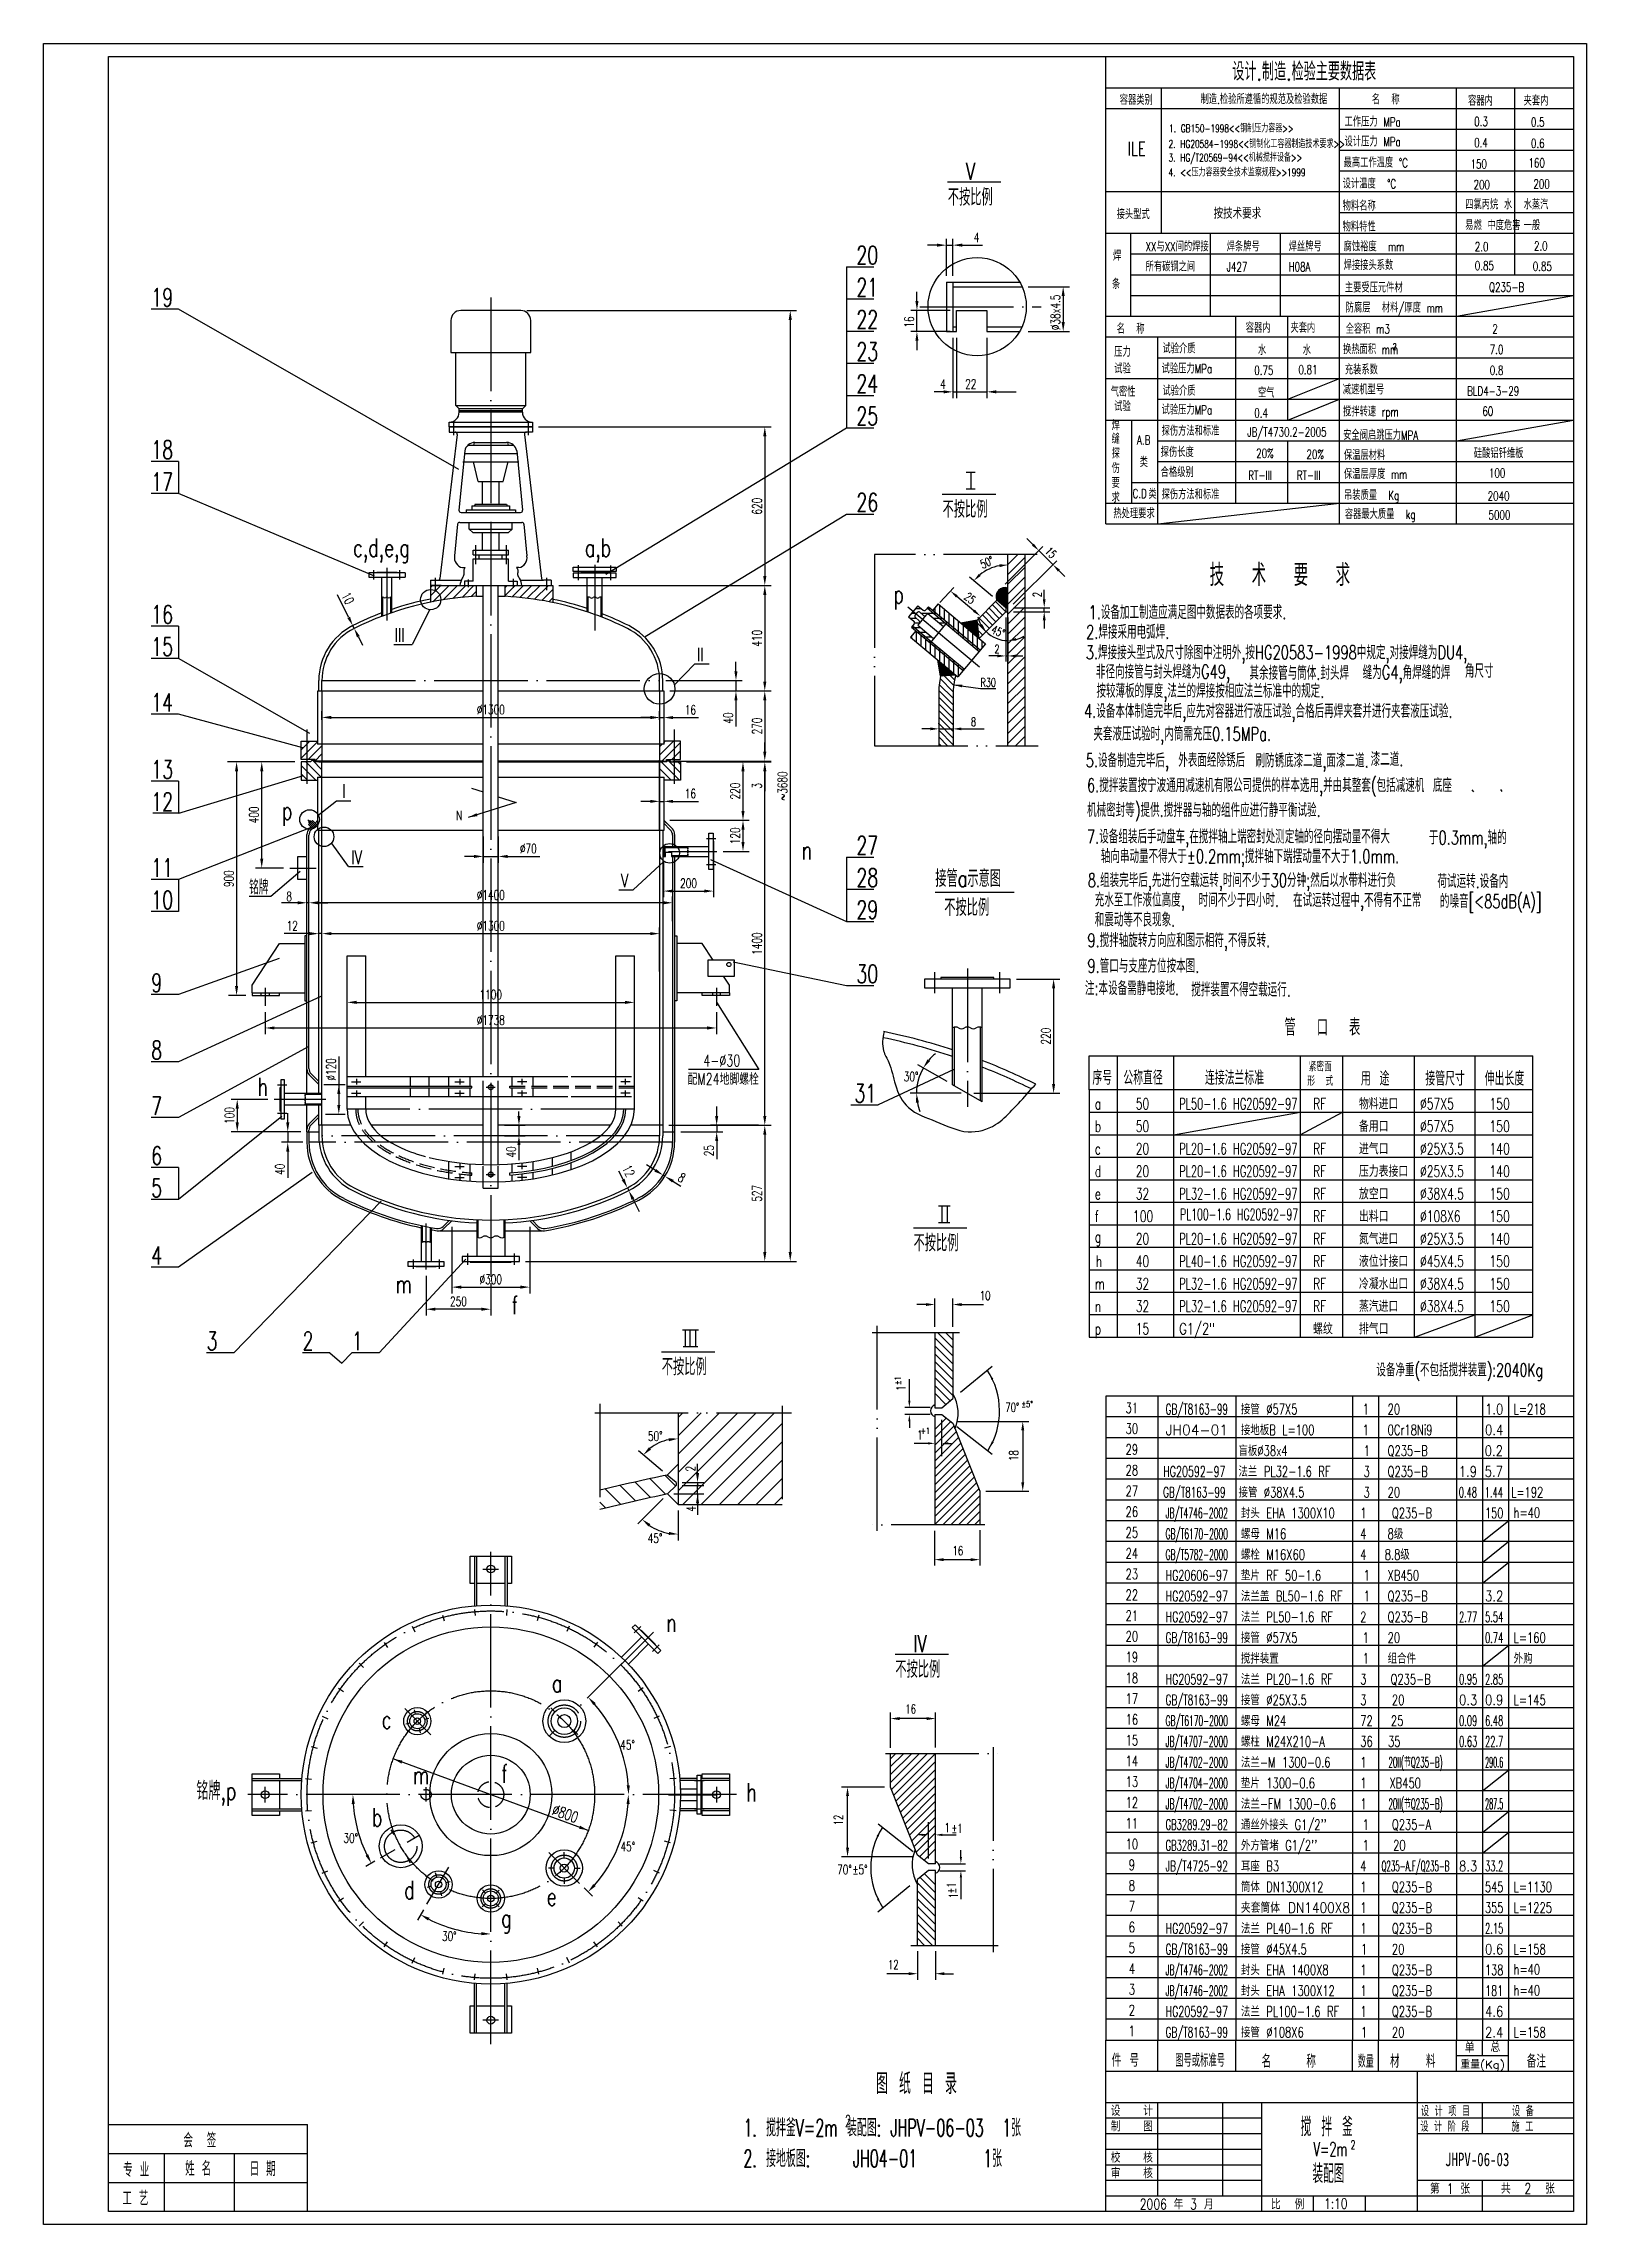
# Model space of a CAD drawing. Extents: x -7771 to -1831, y -3295 to 5105.
import ezdxf
from ezdxf.enums import TextEntityAlignment as Align

# ---------------------------------------------------------------- set-up
doc = ezdxf.new("R2010")
doc.units = 0
doc.header["$LTSCALE"] = 12
doc.header["$MEASUREMENT"] = 0
for name, pattern in [('DASHDOT-M', [36, 30, -3, 0, -3]), ('DIVIDE-M', [39, 30, -3, 0, -3, 0, -3]), ('HIDDEN-M', [7, 5, -2])]:
    doc.linetypes.add(name, pattern=pattern)
doc.layers.get('0').update_dxf_attribs({"linetype": 'CONTINUOUS'})
doc.styles.add('BIAOZHU', font='ROMANS.shx', dxfattribs={"width": 0.7, "bigfont": 'HLFSD.shx'})
doc.styles.add('HFSD', font='ROMANS.shx', dxfattribs={"width": 0.7, "height": 90, "bigfont": 'HLFSD.shx'})
doc.styles.add('HZ', font='txt.shx', dxfattribs={"width": 0.7, "height": 70, "bigfont": 'HLFSD.shx'})
doc.styles.add('ROMANS', font='ROMANS', dxfattribs={"width": 0.7, "height": 45})
pattern_1 = [(45, (4779.649, -898.822), (-3.1917916, 3.1917916), []), (135, (4779.649, -898.822), (-3.1917916, -3.1917916), [])]

msp = doc.modelspace()

# ---------------------------------------------------------------- texts
at = {"color": 7, "linetype": 'Continuous'}
for s, height, style, width, p in [('设计.制造.检验主要数据表', 70, 'HZ', 0.7, (-3194.4, 4962.9)), ('  容器类别', 35, 'HZ', 0.7, (-3671.5, 4870.1)), ('制造.检验所遵循的规范及检验数据', 35, 'HZ', 0.7, (-3316.7, 4872.9)), ('名  称', 35, 'HZ', 0.7, (-2657.5, 4871.9)), ('容器内', 35, 'HZ', 0.7, (-2286.6, 4866.9)), ('夹套内', 35, 'HZ', 0.7, (-2072.8, 4866.9)), ('1. GB150-1998<<钢制压力容器>>', 29.75, 'HZ', 0.7, (-3438.1, 4763.6)), ('工作压力 MPa', 35, 'HZ', 0.7, (-2762.3, 4786.3)), ('0.3', 35, 'HZ', 0.7, (-2263, 4787.7)), ('0.5', 35, 'HZ', 0.7, (-2044.6, 4785.4)), ('ILE', 52.5, 'HZ', 0.7, (-3597.4, 4674.1)), ('2. HG20584-1998<<钢制化工容器制造技术要求>>', 29.75, 'HZ', 0.7, (-3439.7, 4704)), ('设计压力 MPa', 35, 'HZ', 0.7, (-2762.3, 4709.8)), ('0.4', 35, 'HZ', 0.7, (-2263, 4706.1)), ('0.6', 35, 'HZ', 0.7, (-2044.6, 4703.8)), ('V', 65, 'HFSD', 0.7, (-4219.5, 4580.7)), ('3. HG/T20569-94<<机械搅拌设备>>', 29.75, 'HZ', 0.7, (-3439.7, 4651.2)), ('4. <<压力容器安全技术监察规程>>1999', 29.75, 'HZ', 0.7, (-3439.6, 4594.1)), ('最高工作温度 %%dC', 35, 'HZ', 0.7, (-2765.9, 4628.7)), ('150', 35, 'HZ', 0.7, (-2277.2, 4623.9)), ('160', 35, 'HZ', 0.7, (-2054, 4628.6)), ('不按比例', 65, 'HFSD', 0.7, (-4289.8, 4481.5)), ('设计温度  %%dC', 35, 'HZ', 0.7, (-2769.5, 4547.7)), ('200', 35, 'HZ', 0.7, (-2265.4, 4544.7)), ('200', 35, 'HZ', 0.7, (-2035.1, 4547.1)), ('接头型式', 35, 'HZ', 0.7, (-3639.7, 4429.8)), (' 按技术要求', 42, 'HZ', 0.7, (-3292.9, 4431)), ('物料名称', 35, 'HZ', 0.7, (-2769.5, 4462.1)), ('四氯丙烷 水 ', 35, 'HZ', 0.7, (-2297.8, 4467.2)), ('水蒸汽', 35, 'HZ', 0.7, (-2072.8, 4467.2)), ('4', 36, 'BIAOZHU', 0.7, (-4190, 4341)), ('物料特性', 35, 'HZ', 0.7, (-2769.5, 4382.1)), ('易燃 中度危害', 35, 'HZ', 0.7, (-2297.8, 4387.2)), ('一般', 35, 'HZ', 0.7, (-2072.8, 4387.2)), (' 焊', 35, 'HZ', 0.7, (-3675.5, 4270)), ('XX与XX间的焊接', 35, 'HZ', 0.7, (-3528.5, 4305.6)), ('焊条牌号', 35, 'HZ', 0.7, (-3216.2, 4305.6)), ('焊丝牌号', 35, 'HZ', 0.7, (-2977.6, 4305.6)), ('腐蚀裕度  mm', 35, 'HZ', 0.7, (-2765.9, 4305.6)), ('2.0', 35, 'HZ', 0.7, (-2260.7, 4305.7)), ('2.0', 35, 'HZ', 0.7, (-2032.8, 4308)), ('所有碳钢之间', 35, 'HZ', 0.7, (-3528.5, 4228.1)), ('J427', 35, 'HZ', 0.7, (-3216.2, 4228.1)), ('H08A', 35, 'HZ', 0.7, (-2977.6, 4228.1)), ('焊接接头系数', 35, 'HZ', 0.7, (-2765.9, 4233.5)), ('0.85', 35, 'HZ', 0.7, (-2260.7, 4232.2)), ('0.85', 35, 'HZ', 0.7, (-2037.5, 4229.9)), ('条', 35, 'HZ', 0.7, (-3657.6, 4160.7)), ('主要受压元件材', 35, 'HZ', 0.7, (-2761.2, 4147.2)), ('Q235-B', 35, 'HZ', 0.7, (-2205.9, 4149.6)), ('防腐层  材料/厚度 mm', 35, 'HZ', 0.7, (-2757.8, 4070)), ('名  称', 35, 'HZ', 0.7, (-3639.7, 3988.5)), ('试验介质', 35, 'HZ', 0.7, (-3463.4, 3912.6)), ('容器内', 35, 'HZ', 0.7, (-3142.8, 3992.2)), ('夹套内', 35, 'HZ', 0.7, (-2970.5, 3992.2)), ('换热面积 mm', 35, 'HZ', 0.7, (-2767.9, 3909.6)), ('全容积 m3', 35, 'HZ', 0.7, (-2757.8, 3988.4)), ('2', 24.5, 'HZ', 0.7, (-2576.9, 3926.1)), ('2', 35, 'HZ', 0.7, (-2193.2, 3988.4)), ('压力', 35, 'HZ', 0.7, (-3649.1, 3899.7)), ('试验', 35, 'HZ', 0.7, (-3649.1, 3835.3)), ('试验压力MPa', 35, 'HZ', 0.7, (-3466.8, 3835.3)), ('0.75', 35, 'HZ', 0.7, (-3109.8, 3829.7)), ('水', 35, 'HZ', 0.7, (-3095.7, 3906.5)), ('0.81', 35, 'HZ', 0.7, (-2939.9, 3832)), ('水', 35, 'HZ', 0.7, (-2923.4, 3906.5)), ('充装系数', 35, 'HZ', 0.7, (-2761.2, 3831.1)), ('7.0', 35, 'HZ', 0.7, (-2203.2, 3909.6)), ('0.8', 35, 'HZ', 0.7, (-2203.2, 3829.6)), ('4', 36, 'BIAOZHU', 0.7, (-4319.4, 3776)), ('22', 36, 'BIAOZHU', 0.7, (-4222.9, 3776)), ('气密性', 35, 'HZ', 0.7, (-3662.6, 3745.6)), ('试验介质', 35, 'HZ', 0.7, (-3463.4, 3749.7)), ('空气', 35, 'HZ', 0.7, (-3095.7, 3742.3)), (' 减速机型号', 35, 'HZ', 0.7, (-2791, 3754.5)), ('BLD4-3-29', 35, 'HZ', 0.7, (-2290.4, 3749.6)), ('试验', 35, 'HZ', 0.7, (-3649.1, 3689.8)), ('试验压力MPa', 35, 'HZ', 0.7, (-3466.8, 3676.8)), ('0.4', 35, 'HZ', 0.7, (-3109.8, 3665.4)), ('搅拌转速 rpm', 35, 'HZ', 0.7, (-2767.9, 3669.6)), ('60', 35, 'HZ', 0.7, (-2231.5, 3671.9)), ('焊', 35, 'HZ', 0.7, (-3659.3, 3616.1)), ('探伤方法和标准', 35, 'HZ', 0.7, (-3466.8, 3595.1)), ('JB/T4730.2-2005', 35, 'HZ', 0.7, (-3137, 3591.7)), ('安全阀启跳压力MPA', 35, 'HZ', 0.7, (-2767.9, 3579.4)), ('缝', 35, 'HZ', 0.7, (-3659.3, 3564.5)), ('探', 35, 'HZ', 0.7, (-3659.3, 3507.9)), ('A.B', 35, 'HZ', 0.7, (-3561.3, 3560.8)), ('探伤长度', 35, 'HZ', 0.7, (-3470.2, 3513.6)), ('20%', 35, 'HZ', 0.7, (-3102.4, 3509.9)), ('20%', 35, 'HZ', 0.7, (-2908.9, 3505.7)), ('保温层材料', 35, 'HZ', 0.7, (-2764.6, 3502.1)), (' 硅酸铝钎维板', 35, 'HZ', 0.7, (-2286.3, 3509.2)), ('伤', 35, 'HZ', 0.7, (-3659.3, 3451.2)), ('类', 35, 'HZ', 0.7, (-3551.2, 3474.9)), ('合格级别', 35, 'HZ', 0.7, (-3470.2, 3436.3)), ('RT-III', 35, 'HZ', 0.7, (-3132.8, 3425.3)), ('RT-III', 35, 'HZ', 0.7, (-2946, 3425.3)), ('保温层厚度 mm', 35, 'HZ', 0.7, (-2764.6, 3429.1)), ('100', 35, 'HZ', 0.7, (-2206.2, 3433.8)), ('求', 35, 'HZ', 0.7, (-3659.3, 3337.9)), ('要', 35, 'HZ', 0.7, (-3659.3, 3394.5)), ('C.D', 35, 'HZ', 0.7, (-3578.2, 3354.7)), ('类', 35, 'HZ', 0.7, (-3517.5, 3352.5)), ('探伤方法和标准', 35, 'HZ', 0.7, (-3466.8, 3350.4)), ('吊装质量  Kg', 35, 'HZ', 0.7, (-2764.6, 3347.6)), ('2040', 35, 'HZ', 0.7, (-2211.1, 3345.1)), ('不按比例', 65, 'HFSD', 0.7, (-4309.9, 3278.9)), ('热处理要求', 35, 'HZ', 0.7, (-3652.5, 3277.2)), ('容器最大质量  kg', 35, 'HZ', 0.7, (-2761.2, 3274.6)), ('5000', 35, 'HZ', 0.7, (-2207.7, 3272.1)), ('                            技  术  要  求', 84.5, 'HZ', 0.7, (-4886.6, 3016.1)), ('   1.设备加工制造应满足图中数据表的各项要求.', 52.542, 'HZ', 0.7, (-3854.9, 2888.6)), ('   2.焊接采用电弧焊.', 52.542, 'HZ', 0.7, (-3864.3, 2812.7)), ('   3.焊接接头型式及尺寸除图中注明外,按HG20583-1998中规定,对接焊缝为DU4,', 52.542, 'HZ', 0.7, (-3865.7, 2733.8)), ('   非径向接管与封头焊缝为G49,', 52.542, 'HZ', 0.7, (-3826.3, 2659.5)), ('   其余接管与筒体.封头焊', 52.542, 'HZ', 0.7, (-3235.3, 2654.7)), ('   缝为G4,角焊缝的焊', 52.542, 'HZ', 0.7, (-2799.4, 2657)), ('角尺寸', 52.54, 'HZ', 0.7, (-2299, 2662.7)), ('R30', 32.5, 'HFSD', 0.7, (-4163.9, 2628.3)), ('按较薄板的厚度,法兰的焊接按相应法兰标准中的规定.', 52.542, 'HZ', 0.7, (-3717.5, 2585.7)), ('   4.设备本体制造完毕后,应先对容器进行液压试验,合格后再焊夹套并进行夹套液压试验.', 52.542, 'HZ', 0.7, (-3872.3, 2508.1)), ('8', 32.5, 'BIAOZHU', 0.7, (-4200.6, 2476.7)), ('夹套液压试验时,内筒需充压0.15MPa.', 52.542, 'HZ', 0.7, (-3729.5, 2420.3)), ('   5.设备制造完毕后,', 52.542, 'HZ', 0.7, (-3865.6, 2318.1)), ('外表面经除锈后', 52.54, 'HZ', 0.7, (-3402.4, 2319.3)), ('刷防锈底漆二道,面漆二道.', 52.542, 'HZ', 0.7, (-3105.2, 2317.6)), ('     漆二道.', 52.54, 'HZ', 0.7, (-2839.9, 2322.1)), ('6.搅拌装置按宁波通用减速机有限公司提供的样本选用,并由其整套(包括减速机 底座 ', 52.542, 'HZ', 0.7, (-3753.8, 2222.3)), ('机械密封等)提供.搅拌器与轴的组件应进行静平衡试验.', 52.542, 'HZ', 0.7, (-3753.8, 2126.8)), ('   7.设备组装后手动盘车,在搅拌轴上端密封处测定轴的径向摆动量不得大', 52.542, 'HZ', 0.7, (-3861, 2024.7)), ('     于0.3mm,轴的', 52.542, 'HZ', 0.7, (-2615.6, 2020.9)), ('     轴向串动量不得大于%%p0.2mm;搅拌轴下端摆动量不大于1.0mm.', 52.542, 'HZ', 0.7, (-3878.8, 1948.9)), ('接管a示意图', 65, 'HFSD', 0.7, (-4337.9, 1856.9)), ('   8.组装完毕后,先进行空载运转,时间不少于30分钟;然后以水带料进行负', 52.542, 'HZ', 0.7, (-3857.8, 1856.7)), ('     荷试运转.设备内', 52.542, 'HZ', 0.7, (-2582.8, 1852.9)), ('不按比例', 65, 'HFSD', 0.7, (-4303.5, 1745.2)), ('     充水至工作液位高度,', 52.542, 'HZ', 0.7, (-3902.3, 1780.9)), ('  时间不少于四小时.', 52.542, 'HZ', 0.7, (-3389.9, 1780.3)), ('     在试运转过程中,不得有不正常', 52.542, 'HZ', 0.7, (-3138.6, 1779.8)), ('     的噪音[<85dB(A)]', 52.542, 'HZ', 0.7, (-2573.3, 1775.7)), ('   9.搅拌轴旋转方向应和图示相符,不得反转.', 52.542, 'HZ', 0.7, (-3859.2, 1625)), ('     和震动等不良现象.', 52.542, 'HZ', 0.7, (-3902.3, 1704.4)), ('   9.管口与支座方位按本图.', 52.542, 'HZ', 0.7, (-3859.2, 1526.5)), ('注:本设备需静电接地.', 52.542, 'HZ', 0.7, (-3762, 1440.5)), ('搅拌装置不得空载运行.', 52.542, 'HZ', 0.7, (-3352.3, 1435)), ('管  口  表', 65, 'HZ', 0.7, (-2993.5, 1283.6)), ('4-%%C30', 44.8, 'HZ', 0.7, (-5231.1, 1165.8)), ('配M24地脚螺栓', 44.8, 'HZ', 0.7, (-5291.8, 1094.6)), ('a', 43.3, 'HZ', 0.7, (-3723.8, 1000.1)), ('50', 43.33, 'HZ', 0.7, (-3566.5, 1000.1)), ('RF', 43.33, 'HZ', 0.7, (-2883.3, 1000.1)), ('物料进口', 43.33, 'HZ', 0.7, (-2706.8, 1000.1)), ('%%c57X5', 43.33, 'HZ', 0.7, (-2471.7, 1000.1)), ('150', 43.33, 'HZ', 0.7, (-2204.1, 1000.1)), ('b', 43.3, 'HZ', 0.7, (-3723.8, 913.5)), ('50', 43.33, 'HZ', 0.7, (-3566.5, 913.5)), ('备用口', 43.33, 'HZ', 0.7, (-2706.8, 913.5)), ('%%c57X5', 43.33, 'HZ', 0.7, (-2471.7, 913.5)), ('150', 43.33, 'HZ', 0.7, (-2204.1, 913.5)), ('c', 43.3, 'HZ', 0.7, (-3723.8, 826.8)), ('20', 43.33, 'HZ', 0.7, (-3566.5, 826.8)), ('RF', 43.33, 'HZ', 0.7, (-2883.3, 826.8)), ('进气口', 43.33, 'HZ', 0.7, (-2706.8, 826.8)), ('%%c25X3.5', 43.33, 'HZ', 0.7, (-2471.7, 826.8)), ('140', 43.33, 'HZ', 0.7, (-2204.1, 826.8)), ('d', 43.3, 'HZ', 0.7, (-3723.8, 740.1)), ('20', 43.33, 'HZ', 0.7, (-3566.5, 740.1)), ('RF', 43.33, 'HZ', 0.7, (-2883.3, 740.1)), ('压力表接口', 43.33, 'HZ', 0.7, (-2706.8, 740.1)), ('%%c25X3.5', 43.33, 'HZ', 0.7, (-2471.7, 740.1)), ('140', 43.33, 'HZ', 0.7, (-2204.1, 740.1)), ('e', 43.3, 'HZ', 0.7, (-3723.8, 653.5)), ('32', 43.33, 'HZ', 0.7, (-3566.5, 653.5)), ('RF', 43.33, 'HZ', 0.7, (-2883.3, 653.5)), ('放空口', 43.33, 'HZ', 0.7, (-2706.8, 653.5)), ('%%c38X4.5', 43.33, 'HZ', 0.7, (-2471.7, 653.5)), ('150', 43.33, 'HZ', 0.7, (-2204.1, 653.5)), ('f', 43.3, 'HZ', 0.7, (-3723.8, 566.8)), ('100', 43.33, 'HZ', 0.7, (-3577, 566.8)), ('RF', 43.33, 'HZ', 0.7, (-2883.3, 566.8)), ('出料口', 43.33, 'HZ', 0.7, (-2706.8, 566.8)), ('%%c108X6', 43.33, 'HZ', 0.7, (-2471.7, 566.8)), ('150', 43.33, 'HZ', 0.7, (-2204.1, 566.8)), ('不按比例', 65, 'HFSD', 0.7, (-4421.6, 453.1)), ('g', 43.3, 'HZ', 0.7, (-3723.8, 488)), ('20', 43.33, 'HZ', 0.7, (-3566.5, 480.1)), ('RF', 43.33, 'HZ', 0.7, (-2883.3, 480.1)), ('氮气进口', 43.33, 'HZ', 0.7, (-2706.8, 480.1)), ('%%c25X3.5', 43.33, 'HZ', 0.7, (-2471.7, 480.1)), ('140', 43.33, 'HZ', 0.7, (-2204.1, 480.1)), ('h', 43.3, 'HZ', 0.7, (-3719.8, 393.5)), ('40', 43.33, 'HZ', 0.7, (-3566.5, 393.5)), ('RF', 43.33, 'HZ', 0.7, (-2883.3, 393.5)), ('液位计接口', 43.33, 'HZ', 0.7, (-2706.8, 393.5)), ('%%c45X4.5', 43.33, 'HZ', 0.7, (-2471.7, 393.5)), ('150', 43.33, 'HZ', 0.7, (-2204.1, 393.5)), ('32', 43.33, 'HZ', 0.7, (-3566.5, 306.8)), ('RF', 43.33, 'HZ', 0.7, (-2883.3, 306.8)), ('冷凝水出口', 43.33, 'HZ', 0.7, (-2706.8, 306.8)), ('%%c38X4.5', 43.33, 'HZ', 0.7, (-2471.7, 306.8)), ('150', 43.33, 'HZ', 0.7, (-2204.1, 306.8)), ('10', 34.56, 'ROMANS', 0.7, (-4167, 265.7)), ('m', 43.3, 'HZ', 0.7, (-3723.8, 306.8)), ('32', 43.33, 'HZ', 0.7, (-3566.5, 220.1)), ('RF', 43.33, 'HZ', 0.7, (-2883.3, 220.1)), ('蒸汽进口', 43.33, 'HZ', 0.7, (-2706.8, 220.1)), ('%%c38X4.5', 43.33, 'HZ', 0.7, (-2471.7, 220.1)), ('150', 43.33, 'HZ', 0.7, (-2204.1, 220.1)), ('n', 43.3, 'HZ', 0.7, (-3723.8, 220.1)), ('15', 43.33, 'HZ', 0.7, (-3566.5, 133.5)), ('螺纹', 43.33, 'HZ', 0.7, (-2883.3, 133.5)), ('排气口', 43.33, 'HZ', 0.7, (-2706.8, 133.5)), ('p', 43.3, 'HZ', 0.7, (-3723.8, 133.5)), ('不按比例', 65, 'HFSD', 0.7, (-5391.2, -24.2)), ('设备净重(不包括搅拌装置):2040Kg', 50.001, 'HZ', 0.7, (-2639.8, -28.6)), ('70%%d', 34.56, 'HZ', 0.7, (-4068.7, -164.6)), ('%%p5%%d', 23.04, 'HZ', 0.7, (-4006.1, -146.7)), ('接管 %%c57X5', 40, 'HZ', 0.7, (-3161.2, -174.6)), ('1', 40, 'HZ', 0.7, (-2692.1, -174.6)), ('20', 40, 'HZ', 0.7, (-2596.3, -174.6)), ('L=218', 40, 'HZ', 0.7, (-2111.2, -174.6)), ('1', 34.6, 'HZ', 0.7, (-4408, -271.3)), ('+1', 23.04, 'HZ', 0.7, (-4394.8, -249)), ('接地板B L=100', 40, 'HZ', 0.7, (-3161.2, -254.6)), ('1', 40, 'HZ', 0.7, (-2692.1, -254.6)), ('0Cr18Ni9', 40, 'HZ', 0.7, (-2596.3, -254.6)), ('盲板%%C38x4', 40, 'HZ', 0.7, (-3170.7, -334.7)), ('1', 40, 'HZ', 0.7, (-2688.7, -334.7)), ('Q235-B', 40, 'HZ', 0.7, (-2596.3, -334.7)), ('法兰 PL32-1.6 RF', 40.001, 'HZ', 0.7, (-3170.7, -414.7)), ('3', 40, 'HZ', 0.7, (-2688.7, -414.7)), ('Q235-B', 40, 'HZ', 0.7, (-2596.3, -414.7)), ('接管 %%c38X4.5', 40.001, 'HZ', 0.7, (-3170.7, -494.7)), ('3', 40, 'HZ', 0.7, (-2688.7, -494.7)), ('20', 40, 'HZ', 0.7, (-2596.3, -494.7)), ('L=192', 40, 'HZ', 0.7, (-2120.7, -494.7)), ('封头 EHA 1300X10', 40.001, 'HZ', 0.7, (-3161.2, -574.7)), ('1', 40, 'HZ', 0.7, (-2701.8, -574.7)), ('Q235-B', 40, 'HZ', 0.7, (-2579.9, -574.7)), ('h=40', 40, 'HZ', 0.7, (-2111.2, -573.2)), ('螺母 M16', 40, 'HZ', 0.7, (-3161.2, -654.7)), ('4', 40, 'HZ', 0.7, (-2701.8, -654.7)), ('8级', 40, 'HZ', 0.7, (-2596.3, -654.7)), ('16', 34.56, 'ROMANS', 0.7, (-4271.7, -717)), ('螺栓 M16X60', 40, 'HZ', 0.7, (-3161.2, -734.7)), ('4', 40, 'HZ', 0.7, (-2701.8, -734.7)), ('8.8级', 40, 'HZ', 0.7, (-2607.5, -734.7)), ('垫片 RF 50-1.6', 40.001, 'HZ', 0.7, (-3161.2, -814.7)), ('1', 40, 'HZ', 0.7, (-2688.7, -814.7)), ('XB450', 40, 'HZ', 0.7, (-2596.3, -814.7)), ('法兰盖 BL50-1.6 RF', 40.001, 'HZ', 0.7, (-3161.2, -894.7)), ('1', 40, 'HZ', 0.7, (-2688.7, -894.7)), ('Q235-B', 40, 'HZ', 0.7, (-2596.3, -894.7)), ('法兰 PL50-1.6 RF', 40.001, 'HZ', 0.7, (-3161.2, -974.7)), ('2', 40, 'HZ', 0.7, (-2701.8, -974.7)), ('Q235-B', 40, 'HZ', 0.7, (-2596.3, -974.7)), ('IV', 65, 'HFSD', 0.7, (-4421.4, -1090.2)), ('接管 %%c57X5', 40, 'HZ', 0.7, (-3161.2, -1054.7)), ('搅拌装置', 40, 'HZ', 0.7, (-3161.2, -1134.7)), ('1', 40, 'HZ', 0.7, (-2692.1, -1054.7)), ('组合件', 40, 'HZ', 0.7, (-2596.3, -1134.7)), ('20', 40, 'HZ', 0.7, (-2596.3, -1054.7)), ('外购', 40, 'HZ', 0.7, (-2111.2, -1134.7)), ('L=160', 40, 'HZ', 0.7, (-2111.2, -1054.7)), ('不按比例', 65, 'HFSD', 0.7, (-4491.7, -1189.3)), ('法兰 PL20-1.6 RF', 40.001, 'HZ', 0.7, (-3161.2, -1214.7)), ('3', 40, 'HZ', 0.7, (-2701.8, -1214.7)), ('1', 40, 'HZ', 0.7, (-2692.1, -1134.7)), ('Q235-B', 40, 'HZ', 0.7, (-2585.1, -1214.7)), ('接管 %%c25X3.5', 40.001, 'HZ', 0.7, (-3161.2, -1294.7)), ('3', 40, 'HZ', 0.7, (-2701.8, -1294.7)), ('20', 40, 'HZ', 0.7, (-2579.9, -1294.7)), ('L=145', 40, 'HZ', 0.7, (-2111.2, -1294.7)), ('16', 34.56, 'ROMANS', 0.7, (-4453.6, -1326.8)), ('螺母 M24', 40, 'HZ', 0.7, (-3161.2, -1374.7)), ('72', 40, 'HZ', 0.7, (-2701.8, -1374.7)), ('25', 40, 'HZ', 0.7, (-2583.6, -1374.7)), ('螺柱 M24X210-A', 40.001, 'HZ', 0.7, (-3161.2, -1454.7)), ('36', 40, 'HZ', 0.7, (-2701.8, -1454.7)), ('35', 40, 'HZ', 0.7, (-2594.8, -1454.7)), ('法兰-M 1300-0.6', 40.001, 'HZ', 0.7, (-3161.2, -1534.7)), ('1', 40, 'HZ', 0.7, (-2701.8, -1534.7)), ('20II(节Q235-B)', 40.001, 'HZ', 0.5, (-2592.9, -1534.7)), ('垫片 1300-0.6', 40.001, 'HZ', 0.7, (-3161.2, -1614.7)), ('1', 40, 'HZ', 0.7, (-2701.8, -1614.7)), ('XB450', 40, 'HZ', 0.7, (-2589.4, -1614.7)), ('法兰-FM 1300-0.6', 40.001, 'HZ', 0.7, (-3161.2, -1694.7)), ('1', 40, 'HZ', 0.7, (-2701.8, -1694.7)), ('20II(节Q235-B)', 40.001, 'HZ', 0.5, (-2592.9, -1694.7)), ('1', 34.6, 'ROMANS', 0.7, (-4303, -1784)), ('%%p1', 34.56, 'ROMANS', 0.7, (-4276, -1786.2)), ("通丝外接头 G1/2''", 40.001, 'HZ', 0.7, (-3161.2, -1774.7)), ('1', 40, 'HZ', 0.7, (-2692.1, -1774.7)), ('Q235-A', 40, 'HZ', 0.7, (-2579.9, -1774.7)), ("外方管堵 G1/2''", 40.001, 'HZ', 0.7, (-3161.2, -1854.7)), ('1', 40, 'HZ', 0.7, (-2692.1, -1854.7)), ('20', 40, 'HZ', 0.7, (-2575.1, -1854.7)), ('70%%d', 36, 'BIAOZHU', 0.7, (-4715.8, -1946.3)), ('%%p5%%d', 36, 'BIAOZHU', 0.7, (-4657.3, -1946.1)), ('耳座 B3', 40, 'HZ', 0.7, (-3161.2, -1934.7)), ('4', 40, 'HZ', 0.7, (-2701.8, -1934.7)), ('Q235-A.F/Q235-B', 40.001, 'HZ', 0.5, (-2619.9, -1934.7)), ('筒体 DN1300X12', 40.001, 'HZ', 0.7, (-3161.2, -2014.7)), ('1', 40, 'HZ', 0.7, (-2701.8, -2014.7)), ('Q235-B', 40, 'HZ', 0.7, (-2579.9, -2014.7)), ('L=1130', 40, 'HZ', 0.7, (-2111.2, -2014.7)), ('1', 40, 'HZ', 0.7, (-2701.8, -2094.7)), ('Q235-B', 40, 'HZ', 0.7, (-2579.9, -2094.7)), ('L=1225', 40, 'HZ', 0.7, (-2111.2, -2094.7)), ('法兰 PL40-1.6 RF', 40.001, 'HZ', 0.7, (-3161.2, -2174.7)), ('1', 40, 'HZ', 0.7, (-2701.8, -2174.7)), ('Q235-B', 40, 'HZ', 0.7, (-2579.9, -2174.7)), ('接管 %%c45X4.5', 40.001, 'HZ', 0.7, (-3161.2, -2254.7)), ('1', 40, 'HZ', 0.7, (-2698.6, -2254.7)), ('20', 40, 'HZ', 0.7, (-2579.9, -2254.7)), ('L=158', 40, 'HZ', 0.7, (-2111.2, -2254.7)), ('12', 34.56, 'ROMANS', 0.7, (-4520.5, -2311.6)), ('封头 EHA 1400X8', 40.001, 'HZ', 0.7, (-3161.2, -2334.7)), ('1', 40, 'HZ', 0.7, (-2701.8, -2334.7)), ('Q235-B', 40, 'HZ', 0.7, (-2579.9, -2334.7)), ('h=40', 40, 'HZ', 0.7, (-2111.2, -2332.4)), ('封头 EHA 1300X12', 40.001, 'HZ', 0.7, (-3161.2, -2414.7)), ('1', 40, 'HZ', 0.7, (-2701.8, -2414.7)), ('Q235-B', 40, 'HZ', 0.7, (-2579.9, -2414.7)), ('h=40', 40, 'HZ', 0.7, (-2111.2, -2413.2)), ('法兰 PL100-1.6 RF', 40.001, 'HZ', 0.7, (-3161.2, -2494.7)), ('1', 40, 'HZ', 0.7, (-2701.8, -2494.7)), ('Q235-B', 40, 'HZ', 0.7, (-2579.9, -2494.7)), ('接管 %%c108X6', 40.001, 'HZ', 0.7, (-3161.2, -2574.7)), ('1', 40, 'HZ', 0.7, (-2698.6, -2574.7)), ('20', 40, 'HZ', 0.7, (-2579.9, -2574.7)), ('L=158', 40, 'HZ', 0.7, (-2111.2, -2574.7)), ('图 纸 目 录', 80.18, 'HZ', 0.6, (-4566.3, -2792.7)), ('设 计 项 目', 40, 'HZ', 0.6, (-2468.1, -2877.9)), ('设 备', 40, 'HZ', 0.6, (-2117.3, -2877.9)), ('会  签', 55.25, 'HFSD', 0.7, (-7233, -2998.7)), ('1. 搅拌釜V=2m 装配图: JHPV-06-03  1张', 66.816, 'HZ', 0.6, (-5076.7, -2955.7)), ('2', 45.1, 'HZ', 0.6, (-4686, -2919.1)), ('搅 拌 釜', 72, 'HZ', 0.6, (-2930.9, -2955.2)), ('设 计 阶 段', 40, 'HZ', 0.6, (-2470.2, -2937.3)), ('施 工', 40, 'HZ', 0.6, (-2119.4, -2937.3)), ('2. 接地板图:    JH04-01      1张', 66.816, 'HZ', 0.6, (-5076.7, -3074)), ('V=2m', 54, 'HZ', 0.6, (-2882.1, -3032.1)), ('2', 34.6, 'HZ', 0.6, (-2738.5, -3005.6)), ('专 业', 55.25, 'HFSD', 0.7, (-7464.5, -3112)), ('姓 名', 55.25, 'HFSD', 0.7, (-7226.2, -3107.4)), ('日 期', 55.25, 'HFSD', 0.7, (-6977.8, -3108.5)), ('装配图', 72, 'HZ', 0.6, (-2886, -3135.4)), ('工 艺', 55.25, 'HFSD', 0.7, (-7467.9, -3221.9))]:
    msp.add_text(s, height=height, dxfattribs=dict(at, style=style, width=width)).set_placement(p)
at = {"color": 2, "linetype": 'Continuous', "style": 'HZ', "width": 0.7}
for s, height, p in [('20', 70, (-4641.8, 4255.6)), ('21', 70, (-4641.8, 4131.6)), ('19', 70, (-7356.8, 4092.6)), ('22', 70, (-4641.8, 4007.7)), ('23', 70, (-4641.8, 3883.8)), ('24', 70, (-4641.8, 3759.9)), ('25', 70, (-4641.8, 3635.9)), ('18', 70, (-7356.8, 3506.3)), ('17', 70, (-7356.8, 3382.3)), ('26', 70, (-4641.8, 3303.4)), ('c,d,e,g', 70, (-6579.7, 3128.5)), ('a,b', 70, (-5686.9, 3128.5)), ('16', 70, (-7356.8, 2871.4)), ('p', 70, (-4498.8, 2949)), ('15', 70, (-7356.8, 2747.4)), ('III', 52.5, (-6420.2, 2800.9)), ('II', 52.5, (-5256, 2726)), ('14', 70, (-7356.8, 2532.2)), ('13', 70, (-7356.8, 2274)), ('12', 70, (-7356.8, 2149.9)), ('I', 52.5, (-6622.1, 2200.7)), ('p', 70, (-6852.9, 2116)), ('27', 70, (-4641.8, 1981.9)), ('11', 70, (-7356.8, 1895.9)), ('IV', 52.5, (-6586.8, 1944.4)), ('n', 70, (-4852, 1963.2)), ('铭牌', 56, (-6979.9, 1828)), ('V', 52.5, (-5548.8, 1855.5)), ('28', 70, (-4641.8, 1857.9)), ('10', 70, (-7356.8, 1771.8)), ('29', 70, (-4641.8, 1734)), ('9', 70, (-7356.8, 1452.5)), ('30', 70, (-4641.8, 1487.3)), ('8', 70, (-7356.8, 1193.7)), ('h', 70, (-6947.2, 1052)), ('31', 70, (-4649.3, 1027.1)), ('7', 70, (-7356.8, 979)), ('6', 70, (-7356.8, 786.7)), ('5', 70, (-7356.8, 662.6)), ('4', 70, (-7356.8, 402.2)), ('m', 70, (-6415.8, 292.3)), ('f', 70, (-5969, 211.1)), ('3', 70, (-7143.6, 73)), ('2', 70, (-6774.3, 73)), ('1', 70, (-6584.4, 73)), ('n', 70, (-5373.7, -1012)), ('a', 70, (-5813.8, -1245)), ('c', 70, (-6469.3, -1385.4)), ('铭牌,p', 70, (-7183.3, -1659.5)), ('m', 70, (-6348.9, -1599.3)), ('f', 70, (-6009.1, -1593.6)), ('h', 70, (-5065.2, -1665.3)), ('b', 70, (-6506.4, -1761.5)), ('d', 70, (-6382.5, -2041.7)), ('e', 70, (-5833.8, -2067.2)), ('g', 70, (-6009.4, -2150))]:
    msp.add_text(s, height=height, dxfattribs=at).set_placement(p)
at = {"color": 7, "linetype": 'Continuous', "width": 0.7}
for s, height, style, p in [('∅38x4.5', 36, 'BIAOZHU', (-3857.6, 4001.3)), ('16', 36, 'BIAOZHU', (-4420.7, 4011.4)), ('%%p1', 23.04, 'HZ', (-4471, -61.7)), ('1', 34.6, 'HZ', (-4453.2, -84)), ('18', 34.56, 'ROMANS', (-4018.6, -354.1)), ('12', 34.56, 'ROMANS', (-4694, -1758)), ('%%p1', 34.56, 'ROMANS', (-4259.1, -2021.1)), ('1', 34.6, 'ROMANS', (-4251.6, -2038.9))]:
    msp.add_text(s, height=height, rotation=90, dxfattribs=dict(at, style=style)).set_placement(p)
at = {"color": 7, "linetype": 'Continuous', "style": 'HZ', "width": 0.7}
for s, height, p in [('紧密面', 32.5, (-2855.9, 1147.2)), ('序号', 54.17, (-3695, 1094.9)), ('公称直径', 54.17, (-3538.1, 1094.9)), ('连接法兰标准', 54.17, (-3185.8, 1094.9)), ('形  式', 32.5, (-2855.9, 1091.9)), ('用 途', 54.17, (-2644.4, 1091.9)), ('接管尺寸', 54.17, (-2375.2, 1091.9)), ('伸出长度', 54.17, (-2146.6, 1091.9)), ('31', 40, (-3581.2, -169.6)), ('30', 40, (-3581.2, -249.6)), ('29', 40, (-3581.2, -329.7)), ('28', 40, (-3581.2, -409.7)), ('27', 40, (-3581.2, -489.7)), ('26', 40, (-3581.2, -569.7)), ('25', 40, (-3581.2, -649.7)), ('24', 40, (-3581.2, -729.7)), ('23', 40, (-3581.2, -809.7)), ('22', 40, (-3581.2, -889.7)), ('21', 40, (-3581.2, -969.7)), ('20', 40, (-3581.2, -1049.7)), ('19', 40, (-3581.2, -1129.7)), ('18', 40, (-3581.2, -1209.7)), ('17', 40, (-3581.2, -1289.7)), ('16', 40, (-3581.2, -1369.7)), ('15', 40, (-3581.2, -1449.7)), ('14', 40, (-3581.2, -1529.7)), ('13', 40, (-3581.2, -1609.7)), ('12', 40, (-3581.2, -1689.7)), ('11', 40, (-3581.2, -1769.7)), ('10', 40, (-3581.2, -1849.7)), ('9', 40, (-3581.2, -1929.7)), ('8', 40, (-3581.2, -2009.7)), ('7', 40, (-3581.2, -2089.7)), ('6', 40, (-3581.2, -2169.7)), ('5', 40, (-3581.2, -2249.7)), ('4', 40, (-3581.2, -2329.7)), ('3', 40, (-3581.2, -2409.7)), ('2', 40, (-3581.2, -2489.7)), ('1', 40, (-3581.2, -2569.7))]:
    msp.add_text(s, height=height, dxfattribs=at).set_placement(p, align=Align.CENTER)
at = {"color": 7, "linetype": 'Continuous', "style": 'HZ'}
for s, height, width, p, p2 in [('PL50-1.6 HG20592-97', 43.333, 0.605769, (-3398.8, 1000.1), (-2943.8, 1000.1)), ('PL20-1.6 HG20592-97', 43.333, 0.605769, (-3398.8, 826.8), (-2943.8, 826.8)), ('PL20-1.6 HG20592-97', 43.333, 0.605769, (-3398.8, 740.1), (-2943.8, 740.1)), ('PL32-1.6 HG20592-97', 43.333, 0.6, (-3398.8, 653.5), (-2943.8, 653.5)), ('PL100-1.6 HG20592-97', 43.333, 0.588785, (-3395.7, 574), (-2940.7, 574)), ('PL20-1.6 HG20592-97', 43.333, 0.605769, (-3398.8, 480.1), (-2943.8, 480.1)), ('PL40-1.6 HG20592-97', 43.333, 0.605769, (-3398.8, 393.5), (-2943.8, 393.5)), ('PL32-1.6 HG20592-97', 43.333, 0.6, (-3398.8, 306.8), (-2943.8, 306.8)), ('PL32-1.6 HG20592-97', 43.333, 0.6, (-3398.8, 220.1), (-2943.8, 220.1)), ('G1/2"', 43.33, 0.793566, (-3398.8, 133.5), (-3261.3, 133.5)), ('GB/T8163-99', 40.001, 0.580645, (-3451.2, -174.6), (-3211.2, -174.6)), ('1.0', 40, 1.166667, (-2221.2, -174.6), (-2151.2, -174.6)), ('0.4', 40, 0.954545, (-2221.2, -254.6), (-2151.2, -254.6)), ('0.2', 40, 0.954545, (-2222.3, -334.7), (-2152.3, -334.7)), ('HG20592-97', 40, 0.631579, (-3460.7, -414.7), (-3220.7, -414.7)), ('1.9', 40, 1.05, (-2322.3, -414.7), (-2252.3, -414.7)), ('5.7', 40, 0.875, (-2222.3, -414.7), (-2152.3, -414.7)), ('GB/T8163-99', 40.001, 0.580645, (-3460.7, -494.7), (-3220.7, -494.7)), ('0.48', 40, 0.617647, (-2322.3, -494.7), (-2252.3, -494.7)), ('1.44', 40, 0.65625, (-2222.3, -494.7), (-2152.3, -494.7)), ('JB/T4746-2002', 40.001, 0.486486, (-3451.2, -574.7), (-3211.2, -574.7)), ('150', 40, 0.807692, (-2221.2, -574.7), (-2151.2, -574.7)), ('GB/T6170-2000', 40.001, 0.514286, (-3451.2, -654.7), (-3211.2, -654.7)), ('GB/T5782-2000', 40.001, 0.493151, (-3451.2, -734.7), (-3211.2, -734.7)), ('HG20606-97', 40, 0.642857, (-3451.2, -814.7), (-3211.2, -814.7)), ('HG20592-97', 40, 0.631579, (-3451.2, -894.7), (-3211.2, -894.7)), ('3.2', 40, 0.875, (-2221.2, -894.7), (-2151.2, -894.7)), ('GB/T8163-99', 40.001, 0.580645, (-3451.2, -1054.7), (-3211.2, -1054.7)), ('HG20592-97', 40, 0.631579, (-3451.2, -974.7), (-3211.2, -974.7)), ('2.77', 40, 0.583333, (-2321.2, -974.7), (-2251.2, -974.7)), ('5.54', 40, 0.583333, (-2221.2, -974.7), (-2151.2, -974.7)), ('0.74', 40, 0.617647, (-2221.2, -1054.7), (-2151.2, -1054.7)), ('HG20592-97', 40, 0.631579, (-3451.2, -1214.7), (-3211.2, -1214.7)), ('0.95', 40, 0.617647, (-2321.2, -1214.7), (-2251.2, -1214.7)), ('2.85', 40, 0.583333, (-2221.2, -1214.7), (-2151.2, -1214.7)), ('GB/T8163-99', 40.001, 0.580645, (-3451.2, -1294.7), (-3211.2, -1294.7)), ('0.3', 40, 0.954545, (-2321.2, -1294.7), (-2251.2, -1294.7)), ('0.9', 40, 0.954545, (-2221.2, -1294.7), (-2151.2, -1294.7)), ('GB/T6170-2000', 40.001, 0.514286, (-3451.2, -1374.7), (-3211.2, -1374.7)), ('0.09', 40, 0.65625, (-2321.2, -1374.7), (-2251.2, -1374.7)), ('6.48', 40, 0.583333, (-2221.2, -1374.7), (-2151.2, -1374.7)), ('JB/T4707-2000', 40.001, 0.5, (-3451.2, -1454.7), (-3211.2, -1454.7)), ('0.63', 40, 0.617647, (-2321.2, -1454.7), (-2251.2, -1454.7)), ('22.7', 40, 0.583333, (-2221.2, -1454.7), (-2151.2, -1454.7)), ('JB/T4702-2000', 40.001, 0.5, (-3451.2, -1534.7), (-3211.2, -1534.7)), ('290.6', 40, 0.456522, (-2221.2, -1534.7), (-2151.2, -1534.7)), ('JB/T4704-2000', 40.001, 0.5, (-3451.2, -1614.7), (-3211.2, -1614.7)), ('JB/T4702-2000', 40.001, 0.5, (-3451.2, -1694.7), (-3211.2, -1694.7)), ('287.5', 40, 0.4375, (-2221.2, -1694.7), (-2151.2, -1694.7)), ('GB3289.29-82', 40.001, 0.545455, (-3451.2, -1774.7), (-3211.2, -1774.7)), ('GB3289.31-82', 40.001, 0.5625, (-3451.2, -1854.7), (-3211.2, -1854.7)), ('JB/T4725-92', 40.001, 0.5625, (-3451.2, -1934.7), (-3211.2, -1934.7)), ('8.3', 40, 0.875, (-2321.2, -1934.7), (-2251.2, -1934.7)), ('33.2', 40, 0.583333, (-2221.2, -1934.7), (-2151.2, -1934.7)), ('545', 40, 0.65625, (-2221.2, -2014.7), (-2151.2, -2014.7)), ('夹套筒体 DN1400X8', 40.001, 0.837607, (-3161.2, -2094.7), (-2741.2, -2094.7)), ('355', 40, 0.65625, (-2221.2, -2094.7), (-2151.2, -2094.7)), ('HG20592-97', 40, 0.631579, (-3451.2, -2174.7), (-3211.2, -2174.7)), ('2.15', 40, 0.65625, (-2221.2, -2174.7), (-2151.2, -2174.7)), ('GB/T8163-99', 40.001, 0.580645, (-3451.2, -2254.7), (-3211.2, -2254.7)), ('0.6', 40, 0.954545, (-2221.2, -2254.7), (-2151.2, -2254.7)), ('JB/T4746-2002', 40.001, 0.486486, (-3451.2, -2334.7), (-3211.2, -2334.7)), ('138', 40, 0.75, (-2221.2, -2334.7), (-2151.2, -2334.7)), ('JB/T4746-2002', 40.001, 0.486486, (-3451.2, -2414.7), (-3211.2, -2414.7)), ('181', 40, 0.875, (-2221.2, -2414.7), (-2151.2, -2414.7)), ('HG20592-97', 40, 0.631579, (-3451.2, -2494.7), (-3211.2, -2494.7)), ('4.6', 40, 0.875, (-2221.2, -2494.7), (-2151.2, -2494.7)), ('GB/T8163-99', 40.001, 0.580645, (-3451.2, -2574.7), (-3211.2, -2574.7)), ('2.4', 40, 0.875, (-2221.2, -2574.7), (-2151.2, -2574.7))]:
    msp.add_text(s, height=height, dxfattribs=dict(at, width=width)).set_placement(p, p2, align=Align.FIT)
msp.add_text('JH04-01', height=40, dxfattribs=at).set_placement((-3451.2, -254.6), (-3211.2, -254.6), align=Align.FIT)
at = {"color": 7, "linetype": 'Continuous', "style": 'HZ', "width": 0.7}
msp.add_text('%%C800', height=42, rotation=339.85442, dxfattribs=at).set_placement((-5770, -1732.1), align=Align.CENTER)
at = {"color": 7, "linetype": 'Continuous', "style": 'HZ', "width": 0.75}
for s, p in [('设   计', (-3581.2, -2854.7)), ('制   图', (-3581.2, -2914.7)), ('校   核', (-3581.2, -3034.7)), ('审   核', (-3581.2, -3094.7)), ('第 1 张', (-2356.2, -3154.7)), ('共  2  张', (-2056.2, -3154.7)), ('2006 年 3 月', (-3408, -3214.7)), ('比  例', (-2981.2, -3214.7)), ('1:10', (-2795.4, -3214.7))]:
    msp.add_text(s, height=40, dxfattribs=at).set_placement(p, align=Align.MIDDLE)
at = {"color": 7, "linetype": 'Continuous', "width": 0.7}
msp.add_text('JHPV-06-03', height=52, dxfattribs=at).set_placement((-2375.2, -3070.3))
at = {"color": 7, "linetype": 'Continuous', "attachment_point": 5, "style": 'BIAOZHU'}
for s, insert, char_height, rotation in [('\\A1;620', (-5024.5, 3323.6), 36, 90), ('\\A1;50°', (-4139.2, 3107.3), 32.5, 23.99217), ('\\A1;15', (-3893.2, 3144.7), 32.5, 315), ('10', (-6599.8, 2968.6), 36, 296.6), ('\\A1;25', (-4204.5, 2969), 32.5, 319.98393), ('\\A1;2', (-3945.7, 2983), 32.5, 90), ('\\A1;45°', (-4095.8, 2840.8), 32.5, 336.0438), ('\\A1;410', (-5024.5, 2814.9), 36, 90), ('\\A1;40', (-5135.5, 2507.4), 36, 90), ('\\A1;270', (-5024.5, 2476.8), 36, 90), ('\\A1;~3680', (-4926.5, 2246), 36, 90), ('\\A1;220', (-5108.4, 2226.3), 36, 90), ('\\A1;3', (-5024.5, 2246.4), 36, 90), ('\\A1;400', (-6961.4, 2134.3), 36, 90), ('\\A1;120', (-5108.4, 2053.8), 36, 90), ('\\A1;900', (-7058.2, 1888.8), 36, 90), ('\\A1;1400', (-5024.5, 1638.8), 36, 90), ('\\A1;220', (-3912.5, 1282.2), 36, 90), ('%%C120', (-6664.7, 1154), 36, 90), ('\\A1;100', (-7055.7, 976.3), 36, 90), ('\\A1;40', (-5971.1, 836.2), 36, 90), ('\\A1;25', (-5209.7, 841.4), 36, 90), ('\\A1;40', (-6861.2, 769.4), 36, 90), ('\\A1;12', (-5518.7, 763), 36, 296.56505), ('\\A1;8', (-5314.2, 737), 36, 328.28253), ('\\A1;527', (-5024.5, 676.8), 36, 90), ('\\A1;2', (-5280.6, -383.9), 36, 90), ('\\A1;4', (-5278.4, -538.7), 36, 90)]:
    msp.add_mtext(s, dxfattribs=dict(at, insert=insert, char_height=char_height, rotation=rotation))
for s, insert, char_height in [('\\A1;2', (-4100.2, 2773.8), 32.5), ('\\A1;∅1300', (-6049.5, 2539.9), 36), ('\\A1;16', (-5280.9, 2539.3), 36), ('\\A1;16', (-5280.9, 2216.6), 36), ('N', (-6170.9, 2132.5), 36), ('\\A1;∅70', (-5904.8, 2004.4), 36), ('\\A1;200', (-5288, 1871), 36), ('\\A1;8', (-6826.1, 1820), 36), ('\\A1;∅1400', (-6049.5, 1825.9), 36), ('\\A1;12', (-6814.1, 1707.1), 36), ('\\A1;∅1300', (-6049.5, 1707.1), 36), ('\\A1;1100', (-6049.5, 1442.3), 36), ('\\A1;∅1738', (-6049.5, 1343.7), 36), ('\\A1;30°', (-4431.1, 1126.3), 36), ('\\A1;∅300', (-6049.5, 345.5), 36), ('\\A1;250', (-6174.1, 260.4), 36), ('\\A1;50°', (-5416.4, -258.4), 36), ('\\A1;45°', (-5417.2, -651.9), 36), ('\\A1;45°', (-5522.8, -1447.7), 36), ('\\A1;30°', (-6588.6, -1806.6), 36), ('\\A1;45°', (-5522, -1839.3), 36), ('\\A1;30°', (-6209.3, -2185), 36)]:
    msp.add_mtext(s, dxfattribs=dict(at, insert=insert, char_height=char_height))

# ---------------------------------------------------------------- blocks, each defined once
blk = doc.blocks.new('MLF')
blk.add_line((180, 8), (0, 8))
at = {"color": 4}
for p, q in [((0, 8), (0, 0)), ((20, 8), (20, 0)), ((50, 8), (50, 0)), ((95, 8), (95, 0)), ((105, 8), (105, 0)), ((135, 8), (135, 0)), ((145, 8), (145, 0)), ((155, 8), (155, 0))]:
    blk.add_line(p, q, dxfattribs=at)
blk = doc.blocks.new('MLR')
at = {"color": 4}
for p, q in [((0, 0), (0, 12)), ((0, 12), (180, 12)), ((20, 0), (20, 12)), ((50, 0), (50, 12)), ((95, 0), (95, 12)), ((105, 0), (105, 12)), ((135, 0), (135, 12)), ((145, 6), (145, 12)), ((155, 0), (155, 12))]:
    blk.add_line(p, q, dxfattribs=at)
blk.add_line((135, 6), (155, 6))
at = {"style": 'HZ'}
for s, p in [('单', (138.18, 7.18)), ('总', (148.03, 7.33))]:
    blk.add_text(s, height=4, dxfattribs=at).set_placement(p)
for s, width, p in [('件 号', 0.7, (2.27, 1.69)), ('图号或标准号', 0.492204, (26.68, 1.69)), ('名    称', 0.7, (59.95, 1.35)), ('数量', 0.471468, (97, 1.35)), ('材   料', 0.7, (109.4, 1.35)), ('备注', 0.7, (162.07, 1.35))]:
    blk.add_text(s, height=5, dxfattribs=dict(at, width=width)).set_placement(p)
at = {"style": 'HZ', "width": 1.08704}
blk.add_text('重量(Kg)', height=3, dxfattribs=at).set_placement((136.46, 1.01), (153.64, 1.01), align=Align.FIT)

# ---------------------------------------------------------------- hatches: boundary and pattern name
at = {"linetype": 'Continuous'}
h = msp.add_hatch(dxfattribs=at)
h.set_pattern_fill('ANSI31', scale=216.666, style=0)
h.set_pattern_definition([(45, (4644.533, -645.768), (-19.15075, 19.15075), [])])
h.paths.add_polyline_path([(-3992, 3137.8), (-4058.5, 3137.8), (-4058.5, 2400.5), (-3992, 2400.5)])
h = msp.add_hatch(dxfattribs=at)
h.set_pattern_fill('ANSI31', scale=180, style=0)
h.paths.add_polyline_path([(-6281.5, 3018), (-6281.5, 2953.8, -0.037251), (-6104.8, 2976.4), (-6104.8, 3018)])
h.paths.add_polyline_path([(-5994.2, 3018), (-5994.2, 2976.4, -0.038617), (-5811.1, 2952.5), (-5811.1, 3018), (-5859.1, 3018)])
h = msp.add_hatch(dxfattribs=at)
h.set_pattern_fill('ANSI31', scale=144.444, angle=315, style=0)
h.set_pattern_definition([(0, (4779.649, -898.822), (6e-15, 18.0555), [])])
h.paths.add_polyline_path([(-4382.9, 2902.6, 0.414214), (-4372.7, 2903.5), (-4366.6, 2910.7), (-4305.8, 2859.6), (-4296.5, 2870.6), (-4368.4, 2931), (-4374.5, 2923.8, -0.414214), (-4384.6, 2922.9), (-4405, 2940), (-4422.8, 2918.8), (-4411.8, 2909.5), (-4407.9, 2914.1, -0.414214), (-4397.7, 2915)])
h.paths.add_polyline_path([(-4296.5, 2870.6), (-4291.9, 2876.2), (-4363.8, 2936.5), (-4368.4, 2931)])
h.paths.add_polyline_path([(-4415.7, 2904.8), (-4411.8, 2909.5), (-4422.8, 2918.8), (-4440.7, 2897.5), (-4420.3, 2880.4, -0.414214), (-4419.4, 2870.3), (-4425.5, 2863), (-4353.6, 2802.7), (-4344.3, 2813.7), (-4405.1, 2864.8), (-4399.1, 2872, 0.414214), (-4399.9, 2882.2), (-4414.8, 2894.7, -0.414214)])
h.paths.add_polyline_path([(-4358.2, 2797.1), (-4353.6, 2802.7), (-4425.5, 2863), (-4430.1, 2857.5)])
h = msp.add_hatch(dxfattribs=at)
h.set_pattern_fill('ANSI31', scale=144.444, angle=45, style=0)
h.set_pattern_definition([(90, (4779.649, -898.822), (-18.0555, 4e-15), [])])
h.paths.add_polyline_path([(-4164.4, 2769.2), (-4144.1, 2793.4), (-4326.8, 2946.8), (-4347.2, 2922.6), (-4291.9, 2876.2)])
h.paths.add_polyline_path([(-4291.9, 2876.2), (-4296.5, 2870.6), (-4169.1, 2763.6), (-4164.4, 2769.2)])
h.paths.add_polyline_path([(-4251.1, 2665.9), (-4230.8, 2690.1), (-4358.2, 2797.1), (-4413.5, 2843.6), (-4433.8, 2819.4)])
h.paths.add_polyline_path([(-4230.8, 2690.1), (-4226.1, 2695.7), (-4353.6, 2802.7), (-4358.2, 2797.1)])
h = msp.add_hatch(dxfattribs=at)
h.set_pattern_fill('ANSI31', scale=144.444, angle=90, style=0)
h.set_pattern_definition([(135, (4779.649, -898.822), (-12.767166, -12.767166), [])])
h.paths.add_polyline_path([(-4066.3, 2917), (-4066.3, 2932.5), (-4100.5, 2961.2), (-4177.3, 2884.5), (-4169, 2814.3)])
h.paths.add_polyline_path([(-4324.8, 2400.5), (-4269.3, 2400.5), (-4269.3, 2599.1, -0.067378), (-4259.3, 2672.9), (-4317.4, 2669, 0.052915), (-4324.8, 2599.1)])
h = msp.add_hatch(dxfattribs=at)
h.set_pattern_fill('ANSI37', scale=36.111, style=0)
h.set_pattern_definition(pattern_1)
h.paths.add_polyline_path([(-4058.5, 3008.1, 0.6655), (-4100.5, 2961.2), (-4066.3, 2932.5), (-4058.5, 2932.6)])
h = msp.add_hatch(dxfattribs=at)
h.set_pattern_fill('ANSI37', scale=36.111, style=0)
h.set_pattern_definition(pattern_1)
h.paths.add_polyline_path([(-4177.3, 2884.5), (-4239.6, 2873.5), (-4169, 2814.3)])
h.paths.add_polyline_path([(-4259.3, 2672.9), (-4328.5, 2731), (-4317.4, 2669)])
h = msp.add_hatch(dxfattribs=at)
h.set_pattern_fill('ANSI31', scale=180, style=0)
h.paths.add_polyline_path([(-6699.5, 2406.8), (-6715.5, 2406.8), (-6715.5, 2417.8), (-6757, 2417.8), (-6757, 2347.8), (-6726, 2347.8), (-6726, 2341.8), (-6715.5, 2341.8), (-6699.5, 2341.8)])
h.paths.add_polyline_path([(-6757, 2417.8), (-6779.5, 2417.8), (-6779.5, 2347.8), (-6757, 2347.8)])
h.paths.add_polyline_path([(-5342, 2417.8), (-5383.5, 2417.8), (-5383.5, 2406.8), (-5399.5, 2406.8), (-5399.5, 2341.8), (-5383.5, 2341.8), (-5373, 2341.8), (-5373, 2347.8), (-5342, 2347.8)])
h.paths.add_polyline_path([(-5319.5, 2417.8), (-5342, 2417.8), (-5342, 2347.8), (-5319.5, 2347.8)])
h = msp.add_hatch(dxfattribs=at)
h.set_pattern_fill('ANSI31', scale=180, angle=90, style=0)
h.paths.add_polyline_path([(-6699.5, 2338.8), (-6727.5, 2338.8), (-6727.5, 2344.8), (-6737.5, 2344.8), (-6743.5, 2338.8), (-6757, 2338.8), (-6757, 2268.8), (-6715.5, 2268.8), (-6715.5, 2279.8), (-6699.5, 2279.8)])
h.paths.add_polyline_path([(-6757, 2338.8), (-6779.5, 2338.8), (-6779.5, 2268.8), (-6757, 2268.8)])
h.paths.add_polyline_path([(-5342, 2338.8), (-5355.5, 2338.8), (-5361.5, 2344.8), (-5371.5, 2344.8), (-5371.5, 2338.8), (-5399.5, 2338.8), (-5399.5, 2279.8), (-5383.5, 2279.8), (-5383.5, 2268.8), (-5342, 2268.8)])
h.paths.add_polyline_path([(-5319.5, 2338.8), (-5342, 2338.8), (-5342, 2268.8), (-5319.5, 2268.8)])
h = msp.add_hatch(dxfattribs=at)
h.set_pattern_fill('ANSI31', scale=400, style=0)
h.set_pattern_definition([(45, (-798.19, 1656.893), (-35.35534, 35.35534), [])])
h.paths.add_polyline_path([(-5328.2, -168.4), (-5328.2, -521.5), (-4927.5, -521.5), (-4927.5, -168.4)])
h = msp.add_hatch(dxfattribs=at)
h.set_pattern_fill('ANSI31', scale=400, angle=90, style=0)
h.set_pattern_definition([(135, (-798.19, 1656.893), (-35.35534, -35.35534), [])])
h.paths.add_polyline_path([(-5368.5, -481.2), (-5336.2, -448.9), (-5336.2, -436.9), (-5369.8, -408.7, 0.009321), (-5629, -466.9), (-5629, -541, -0.009303)])

# ---------------------------------------------------------------- linework, layer by layer
at = {"color": 7, "linetype": 'Continuous'}
for p, q in [((-7771.2, -3294.7), (-7771.2, 5105.3)), ((-7771.2, 5105.3), (-1831.2, 5105.3)), ((-1831.2, 5105.3), (-1831.2, -3294.7)), ((-4085.1, 4571.2), (-4290.8, 4571.2)), ((-2781.2, 4295.3), (-2781.2, 4375.3)), ((-2331.2, 4295.3), (-2331.2, 4375.3)), ((-2106.2, 4295.3), (-2106.2, 4375.3)), ((-4331.4, 4329), (-4367.4, 4329)), ((-4295.4, 4210.5), (-4295.4, 4353)), ((-4295.4, 4329), (-4270.4, 4329)), ((-4270.4, 4210.5), (-4270.4, 4353)), ((-4234.4, 4329), (-4156.4, 4329)), ((-2106.2, 4215.3), (-2106.2, 4295.3)), ((-4679.8, 4245.6), (-4679.8, 4121.6)), ((-4679.8, 4245.6), (-4574.8, 4245.6)), ((-4679.8, 4121.6), (-4679.8, 3997.7)), ((-4679.8, 4121.6), (-4574.8, 4121.6)), ((-4408.7, 4113.8), (-4408.7, 4149.8)), ((-3979.9, 4169), (-3821.6, 4169)), ((-3845.6, 4133), (-3845.6, 4032.5)), ((-2331.2, 4055.3), (-1881.2, 4135.3)), ((-7251.8, 4082.6), (-7356.8, 4082.6)), ((-6172, 3464.7), (-7251.8, 4082.6)), ((-5910.3, 4077.2), (-4872.5, 4077.2)), ((-4896.5, 4041.2), (-4896.5, 450.8)), ((-4280.7, 4077.8), (-4432.7, 4077.8)), ((-4408.7, 3996.5), (-4408.7, 4077.8)), ((-4679.8, 3997.7), (-4679.8, 3873.8)), ((-4679.8, 3997.7), (-4574.8, 3997.7)), ((-4280.7, 3996.5), (-4432.7, 3996.5)), ((-4408.7, 3960.5), (-4408.7, 3924.5)), ((-4270.4, 3972.5), (-4270.4, 3740)), ((-4256.7, 3972.5), (-4256.7, 3740)), ((-4139.1, 3972.5), (-4139.1, 3740)), ((-3979.9, 3996.5), (-3821.6, 3996.5)), ((-3481.2, 3255.3), (-3481.2, 3975.3)), ((-4679.8, 3873.8), (-4679.8, 3749.9)), ((-4679.8, 3873.8), (-4574.8, 3873.8)), ((-2981.2, 3735.3), (-2781.2, 3815.3)), ((-4679.8, 3749.9), (-4574.8, 3749.9)), ((-4679.8, 3749.9), (-4679.8, 3625.9)), ((-4306.4, 3764), (-4342.4, 3764)), ((-4270.4, 3764), (-4139.1, 3764)), ((-4103.1, 3764), (-4026.3, 3764)), ((-2981.2, 3655.3), (-2781.2, 3735.3)), ((-5865.5, 3629.2), (-4970.5, 3629.2)), ((-5606.2, 3062.1), (-4679.8, 3625.9)), ((-4679.8, 3625.9), (-4574.8, 3625.9)), ((-3581.2, 3335.3), (-3581.2, 3655.3)), ((-2331.2, 3575.3), (-1881.2, 3655.3)), ((-4994.5, 3593.2), (-4994.5, 3054)), ((-7251.8, 3496.3), (-7356.8, 3496.3)), ((-7251.8, 3496.3), (-7251.8, 3372.3)), ((-4218.5, 3454.5), (-4184.2, 3454.5)), ((-4200.9, 3454.5), (-4200.9, 3390.3)), ((-7251.8, 3372.3), (-7356.8, 3372.3)), ((-6497.8, 3053.5), (-7251.8, 3372.3)), ((-4105.3, 3368.5), (-4310.9, 3368.5)), ((-4218.5, 3390.3), (-4184.2, 3390.3)), ((-5455.3, 2821.6), (-4679.8, 3293.4)), ((-4679.8, 3293.4), (-4574.8, 3293.4)), ((-3481.2, 3255.3), (-2781.2, 3335.3)), ((-3962.6, 3175.8), (-3985.6, 3198.8)), ((-4068.6, 3023.8), (-3924.3, 3168.2)), ((-4037.7, 2945.6), (-3869.7, 3113.6)), ((-3939.6, 3152.8), (-3885, 3098.3)), ((-4117.1, 2975.2), (-4206.4, 3050.1)), ((-3862.1, 3075.3), (-3839.1, 3052.3)), ((-6596.9, 2895.6), (-6640.3, 2982.6)), ((-5787.1, 3018), (-4970.5, 3018)), ((-4994.5, 2982), (-4994.5, 2647.8)), ((-4266.6, 3010.2), (-4320.2, 2952.8)), ((-4189.2, 2920.8), (-4254.6, 2975.7)), ((-3918.6, 2965.1), (-3918.6, 3001.5)), ((-7251.8, 2861.4), (-7356.8, 2861.4)), ((-7251.8, 2861.4), (-7251.8, 2737.4)), ((-6575.4, 2852.7), (-6580.8, 2863.4)), ((-6284.5, 2926.1), (-6352.3, 2790.5)), ((-4425.5, 2863), (-4353.6, 2802.7)), ((-4368.4, 2931), (-4296.5, 2870.6)), ((-4291.9, 2876.2), (-4164.4, 2769.2)), ((-4066.4, 2895.3), (-4066.4, 2725)), ((-4058.5, 2895.3), (-4058.5, 2725)), ((-4036.9, 2932.6), (-3897, 2932.6)), ((-4036.9, 2917), (-3897, 2917)), ((-3918.6, 2917), (-3918.6, 2932.6)), ((-3918.6, 2884.5), (-3918.6, 2852)), ((-6559.3, 2820.5), (-6543.2, 2788.3)), ((-6423, 2790.5), (-6352.3, 2790.5)), ((-4358.2, 2797.1), (-4230.8, 2690.1)), ((-7251.8, 2737.4), (-7356.8, 2737.4)), ((-6746.4, 2447.9), (-7251.8, 2737.4)), ((-5343.6, 2634.5), (-5264.1, 2716.9)), ((-5264.1, 2716.9), (-5208.6, 2716.9)), ((-5105.5, 2687.8), (-5105.5, 2723.8)), ((-4098.9, 2746.7), (-4131.4, 2746.7)), ((-4066.4, 2746.7), (-4058.5, 2746.7)), ((-4026, 2746.7), (-4000.7, 2746.7)), ((-5375.5, 2651.8), (-5081.5, 2651.8)), ((-5359.5, 2611.8), (-4970.5, 2611.8)), ((-5141, 2611.8), (-5081.5, 2611.8)), ((-5105.5, 2651.8), (-5105.5, 2611.8)), ((-4266.9, 2635.3), (-4163.9, 2621.8)), ((-4163.9, 2621.8), (-4105.4, 2621.8)), ((-7251.8, 2522.2), (-7356.8, 2522.2)), ((-6772.7, 2392.6), (-7251.8, 2522.2)), ((-5399.5, 2500.8), (-5399.5, 2533.9)), ((-5105.5, 2575.8), (-5105.5, 2475)), ((-4994.5, 2575.8), (-4994.5, 2377.8)), ((-6663.5, 2509.9), (-5435.5, 2509.9)), ((-5435.5, 2509.3), (-5471.5, 2509.3)), ((-5399.5, 2509.3), (-5383.5, 2509.3)), ((-5399.5, 2485.9), (-5399.5, 2485.3)), ((-5347.5, 2509.3), (-5250.3, 2509.3)), ((-4357.1, 2465.8), (-4389.6, 2465.8)), ((-4324.6, 2484.8), (-4324.6, 2487.5)), ((-4324.6, 2465.8), (-4270, 2465.8)), ((-4270, 2482), (-4270, 2487.5)), ((-4237.5, 2465.8), (-4149.7, 2465.8)), ((-4994.5, 2377.8), (-4994.5, 2413.8)), ((-6772.1, 2284.3), (-7251.8, 2139.9)), ((-6803.5, 2338.8), (-7063.7, 2338.8)), ((-7028.2, 2302.8), (-7028.2, 1474.8)), ((-6847.7, 2338.8), (-6955.4, 2338.8)), ((-6931.4, 1965.8), (-6931.4, 2302.8)), ((-5349, 2341.8), (-4970.5, 2341.8)), ((-5295.5, 2338.8), (-5054.4, 2338.8)), ((-5078.4, 2302.8), (-5078.4, 2149.8)), ((-5054.4, 2338.8), (-4970.5, 2338.8)), ((-5054.4, 2338.8), (-4970.5, 2338.8)), ((-4994.5, 2341.8), (-4994.5, 2338.8)), ((-4994.5, 974.8), (-4994.5, 2302.8)), ((-4994.5, 2302.8), (-4994.5, 2226)), ((-7251.8, 2264), (-7356.8, 2264)), ((-7251.8, 2264), (-7251.8, 2139.9)), ((-6715.9, 2132.3), (-6644, 2189.2)), ((-6644, 2189.2), (-6588.6, 2189.2)), ((-6123.9, 2237.3), (-6078.4, 2222.7)), ((-6020.6, 2204.2), (-5951.4, 2182)), ((-5435.5, 2186.6), (-5471.5, 2186.6)), ((-5399.5, 2186.6), (-5383.5, 2186.6)), ((-5399.5, 2185.8), (-5399.5, 2162.6)), ((-5383.5, 2185.8), (-5383.5, 2162.6)), ((-5347.5, 2186.6), (-5250.3, 2186.6)), ((-2272.5, 2231.3), (-2266.1, 2223.8)), ((-2162, 2232.3), (-2156.7, 2224.8)), ((-7246.1, 2141.6), (-7351.1, 2141.6)), ((-5951.4, 2182), (-6137.1, 2124.6)), ((-5359.5, 2113.8), (-5054.4, 2113.8)), ((-6737.9, 2087.1), (-7251.8, 1885.9)), ((-6596.7, 1935.2), (-6660.2, 2023.4)), ((-5078.4, 2077.8), (-5078.4, 2029.8)), ((-6596.7, 1935.2), (-6541.2, 1935.2)), ((-6114.4, 1974.4), (-6150.4, 1974.4)), ((-6078.4, 1974.4), (-6020.6, 1974.4)), ((-5984.6, 1974.4), (-5861, 1974.4)), ((-5382.7, 1955), (-5501.5, 1846.3)), ((-5384.4, 1950.8), (-5384.4, 1817)), ((-5204.1, 1963), (-4679.8, 1724)), ((-5191.5, 1950.8), (-5191.5, 1817)), ((-5155, 1993.8), (-5054.4, 1993.8)), ((-4679.8, 1971.9), (-4679.8, 1847.9)), ((-4679.8, 1971.9), (-4574.8, 1971.9)), ((-7251.8, 1885.9), (-7356.8, 1885.9)), ((-7251.8, 1885.9), (-7251.8, 1761.8)), ((-6847.7, 1929.8), (-6955.4, 1929.8)), ((-6783.5, 1916.1), (-6895.9, 1820)), ((-6895.9, 1820), (-6979.9, 1820)), ((-6793.5, 1795.9), (-6855.9, 1795.9)), ((-6749.5, 1795.9), (-6757.5, 1795.9)), ((-5385.5, 1795.9), (-6713.5, 1795.9)), ((-6713.5, 1795.9), (-6677.5, 1795.9)), ((-5556.9, 1846.3), (-5501.5, 1846.3)), ((-5348.4, 1841), (-5227.5, 1841)), ((-4679.8, 1847.9), (-4679.8, 1724)), ((-4679.8, 1847.9), (-4574.8, 1847.9)), ((-4034.1, 1834.9), (-4337.9, 1834.9)), ((-7251.8, 1761.8), (-7356.8, 1761.8)), ((-4679.8, 1724), (-4574.8, 1724)), ((-6747.5, 1677.1), (-6844.7, 1677.1)), ((-6699.5, 1677.1), (-6711.5, 1677.1)), ((-6663.5, 1677.1), (-5435.5, 1677.1)), ((-6663.5, 1677.1), (-6627.5, 1677.1)), ((-6864.9, 1581.2), (-7251.8, 1442.5)), ((-5116.6, 1568.3), (-4679.8, 1477.3)), ((-7251.8, 1442.5), (-7356.8, 1442.5)), ((-6703.5, 1434.4), (-7251.8, 1183.7)), ((-6992.4, 1438.8), (-7059.5, 1438.8)), ((-4679.8, 1477.3), (-4574.8, 1477.3)), ((-4025.2, 1502.2), (-3858.5, 1502.2)), ((-3882.5, 1466.2), (-3882.5, 1098.2)), ((-6918.4, 1374.8), (-6918.4, 1289.7)), ((-6566.5, 1412.3), (-5532.5, 1412.3)), ((-5180.6, 1374.8), (-5180.6, 1289.7)), ((-5180.2, 1413.5), (-5016.8, 1154.2)), ((-6882.4, 1313.7), (-5216.6, 1313.7)), ((-7251.8, 1183.7), (-7356.8, 1183.7)), ((-6749.5, 1241.7), (-7251.8, 969)), ((-6634.7, 1204.4), (-6634.7, 1017.5)), ((-6692.4, 1096), (-6610.7, 1096)), ((-6586.2, 1106.7), (-6550.1, 1106.7)), ((-6567.1, 1117.3), (-6567.1, 1096.1)), ((-6188, 1106.7), (-6152, 1106.7)), ((-6168.9, 1117.3), (-6168.9, 1096.1)), ((-5911, 1106.7), (-5947.1, 1106.7)), ((-5930.1, 1117.3), (-5930.1, 1096.1)), ((-5512.9, 1106.7), (-5548.9, 1106.7)), ((-5532, 1117.3), (-5532, 1096.1)), ((-5016.8, 1154.2), (-5288.4, 1154.2)), ((-4267.1, 1153.2), (-4557.9, 1017.1)), ((-4291.9, 1107.1), (-4404.8, 1172.3)), ((-6907.6, 1038.8), (-7049.7, 1038.8)), ((-6586.2, 1062.2), (-6550.1, 1062.2)), ((-6567.1, 1072.8), (-6567.1, 1051.6)), ((-6188, 1062.2), (-6152, 1062.2)), ((-6168.9, 1072.8), (-6168.9, 1051.6)), ((-6067.1, 1085.5), (-6033.2, 1085.5)), ((-5911, 1062.2), (-5947.1, 1062.2)), ((-5930.1, 1072.8), (-5930.1, 1051.6)), ((-5512.9, 1062.2), (-5548.9, 1062.2)), ((-5532, 1072.8), (-5532, 1051.6)), ((-5179.7, 974.8), (-5179.7, 1010.8)), ((-4662.9, 1017.1), (-4557.9, 1017.1)), ((-4238.2, 1062.2), (-4434.3, 1062.2)), ((-4190.2, 1062.2), (-3858.5, 1062.2)), ((-7251.8, 969), (-7356.8, 969)), ((-6854.5, 972.2), (-7251.8, 652.6)), ((-7025.7, 1002.8), (-7025.7, 949.8)), ((-6831.2, 949.8), (-6831.2, 985.8)), ((-6686.3, 981.5), (-6610.7, 981.5)), ((-5996.6, 938.8), (-5917.1, 938.8)), ((-5941.1, 974.8), (-5941.1, 991.7)), ((-5941.1, 938.8), (-5941.1, 898.8)), ((-5363.5, 938.8), (-4970.5, 938.8)), ((-5018.5, 938.8), (-5203.7, 938.8)), ((-5179.7, 938.8), (-5179.7, 913.8)), ((-3745.5, 989.3), (-2037.6, 989.3)), ((-3420.5, 902.6), (-2933, 989.3)), ((-2933, 902.6), (-2770.5, 989.3)), ((-6855.2, 913.8), (-7049.7, 913.8)), ((-6781.5, 913.8), (-6855.2, 913.8)), ((-6773.5, 873.8), (-6855.2, 873.8)), ((-6831.2, 913.8), (-6831.2, 873.8)), ((-5996.6, 898.8), (-5917.1, 898.8)), ((-5941.1, 862.8), (-5941.1, 804.8)), ((-5317.5, 913.8), (-5155.7, 913.8)), ((-5179.7, 877.8), (-5179.7, 808.1)), ((-4994.5, 902.8), (-4994.5, 450.8)), ((-3745.5, 902.6), (-2037.6, 902.6)), ((-7251.8, 776.7), (-7356.8, 776.7)), ((-7251.8, 776.7), (-7251.8, 652.6)), ((-6737.8, 757.6), (-7251.8, 392.2)), ((-6831.2, 837.8), (-6831.2, 737)), ((-6188, 780.4), (-6152, 780.4)), ((-6168.9, 791), (-6168.9, 769.8)), ((-5911, 780.4), (-5947.1, 780.4)), ((-5930.1, 791), (-5930.1, 769.8)), ((-5539.8, 730.1), (-5555.9, 762.3)), ((-5416.3, 765.6), (-5450.1, 786.5)), ((-3745.5, 816), (-2037.6, 816)), ((-6188, 738.1), (-6152, 738.1)), ((-6168.9, 748.7), (-6168.9, 727.5)), ((-6067.1, 749.6), (-6033.2, 749.6)), ((-5911, 738.1), (-5947.1, 738.1)), ((-5930.1, 748.7), (-5930.1, 727.5)), ((-5523.7, 697.9), (-5518.3, 687.2)), ((-5378.8, 742.4), (-5385.6, 746.6)), ((-5348.2, 723.5), (-5317.6, 704.6)), ((-3745.5, 729.3), (-2037.6, 729.3)), ((-7251.8, 652.6), (-7356.8, 652.6)), ((-6472.1, 646.2), (-7038.6, 63)), ((-5502.2, 655), (-5478.2, 606.9)), ((-4325.4, 628.7), (-4280.5, 628.7)), ((-4312.9, 628.7), (-4312.9, 564.6)), ((-4291.8, 628.7), (-4291.8, 564.6)), ((-3745.5, 642.6), (-2037.6, 642.6)), ((-6199.5, 547.3), (-6199.5, 291.5)), ((-5899.5, 547.3), (-5899.5, 291.5)), ((-4216.9, 542.8), (-4422.5, 542.8)), ((-4326, 564.6), (-4282.4, 564.6)), ((-3745.5, 556), (-2037.6, 556)), ((-6145.8, 423.5), (-6479.4, 63)), ((-3745.5, 469.3), (-2037.6, 469.3)), ((-7251.8, 392.2), (-7356.8, 392.2)), ((-6298.6, 359.5), (-6298.6, 206.4)), ((-5915.5, 414.8), (-4970.5, 414.8)), ((-4970.5, 414.8), (-4872.5, 414.8)), ((-3745.5, 382.6), (-2037.6, 382.6)), ((-6163.5, 315.5), (-5935.5, 315.5)), ((-6049.5, 330.5), (-6049.5, 206.4)), ((-4339.8, 162.3), (-4339.8, 271.4)), ((-4270.7, 162.3), (-4270.7, 271.4)), ((-3745.5, 296), (-2037.6, 296)), ((-6085.5, 230.4), (-6262.6, 230.4)), ((-4374.4, 248.4), (-4408.9, 248.4)), ((-4236.1, 248.4), (-4201.6, 248.4)), ((-4201.6, 248.4), (-4152, 248.4)), ((-3745.5, 210.5), (-2037.6, 210.5)), ((-2493.3, 122.6), (-2260.8, 209.3)), ((-2260.8, 122.6), (-2037.6, 209.3)), ((-5311.7, 151.4), (-5250.2, 151.4)), ((-5309.2, 87.3), (-5252, 87.3)), ((-5300.8, 151.4), (-5300.8, 87.3)), ((-5282.5, 151.4), (-5282.5, 87.3)), ((-5261.4, 151.4), (-5261.4, 87.3)), ((-3745.5, 122.6), (-2037.6, 122.6)), ((-7038.6, 63), (-7143.6, 63)), ((-6669.3, 63), (-6774.3, 63)), ((-6669.3, 63), (-6622.7, 22.6)), ((-6622.7, 22.6), (-6584.4, 63)), ((-6479.4, 63), (-6584.4, 63)), ((-5186.5, 65.5), (-5392.2, 65.5)), ((-4240.8, -89.6), (-4118.4, 11)), ((-4437.8, -122.3), (-4437.8, -39.2)), ((-4357.1, -148.2), (-4455.1, -148.2)), ((-4357.1, -175), (-4455.1, -175)), ((-4437.8, -200.9), (-4437.8, -226.9)), ((-4313.6, -195.2), (-4313.6, -335.5)), ((-4255.8, -202.1), (-3978.3, -202.1)), ((-4254.5, -221.2), (-4119.2, -327.3)), ((-4001.3, -236.7), (-4001.3, -435.8)), ((-5388.2, -393.2), (-5480.7, -315.6)), ((-4365.7, -286.3), (-4419.1, -286.3)), ((-4301.7, -286.3), (-4275.8, -286.3)), ((-5253.4, -400.9), (-5253.4, -364.9)), ((-5385.5, -498.2), (-5483.4, -596.1)), ((-5344.5, -481.2), (-5229.4, -481.2)), ((-5312.2, -436.9), (-5229.4, -436.9)), ((-5312.2, -448.9), (-5229.4, -448.9)), ((-5253.4, -436.9), (-5253.4, -448.9)), ((-5253.4, -481.2), (-5253.4, -448.9)), ((-5253.4, -484.9), (-5253.4, -561.7)), ((-4144, -470.4), (-3978.3, -470.4)), ((-5328.2, -545.5), (-5328.2, -660.4)), ((-5253.4, -517.2), (-5253.4, -553.2)), ((-2231.2, -664.7), (-2131.2, -584.7)), ((-4340.6, -623), (-4340.6, -757.3)), ((-4167, -621.1), (-4167, -757.3)), ((-2231.2, -744.7), (-2131.2, -664.7)), ((-4306.1, -734.2), (-4201.6, -734.2)), ((-2231.2, -824.7), (-2131.2, -744.7)), ((-2231.2, -1144.7), (-2131.2, -1064.7)), ((-4287.1, -1099.7), (-4492.7, -1099.7)), ((-4510.2, -1459.6), (-4510.2, -1323.4)), ((-4336.6, -1457.7), (-4336.6, -1323.4)), ((-4371.2, -1346.4), (-4475.7, -1346.4)), ((-5674, -1777.1), (-6425.1, -1501.6)), ((-2231.2, -1624.7), (-2131.2, -1544.7)), ((-4533.3, -1610.3), (-4698.9, -1610.3)), ((-4675.9, -1844), (-4675.9, -1644.9)), ((-4422.7, -1859.5), (-4558, -1753.3)), ((-4363.6, -1885.5), (-4363.6, -1745.2)), ((-2231.2, -1784.7), (-2131.2, -1704.7)), ((-4375.5, -1794.4), (-4401.5, -1794.4)), ((-4311.5, -1794.4), (-4258.1, -1794.4)), ((-2231.2, -1864.7), (-2131.2, -1784.7)), ((-6496.4, -1896.1), (-6530.3, -1915.6)), ((-4421.5, -1878.6), (-4698.9, -1878.6)), ((-4320.1, -1905.6), (-4222.1, -1905.6)), ((-4239.4, -1879.7), (-4239.4, -1853.8)), ((-5690.3, -1998.6), (-5657.9, -2031)), ((-4436.4, -1991), (-4558.8, -2091.7)), ((-4320.1, -1932.4), (-4222.1, -1932.4)), ((-4239.4, -1958.4), (-4239.4, -2041.5)), ((-6308.3, -2082.5), (-6332.1, -2122.4)), ((-4406.5, -2242.9), (-4406.5, -2352.1)), ((-4337.4, -2242.9), (-4337.4, -2352.1)), ((-4475.7, -2329), (-4525.2, -2329)), ((-4441.1, -2329), (-4475.7, -2329)), ((-4302.9, -2329), (-4268.3, -2329)), ((-7521.2, -2909.7), (-6754.8, -2909.7)), ((-6754.8, -3244.7), (-6754.8, -2909.7)), ((-3681.2, -2884.7), (-3081.2, -2884.7)), ((-2481.2, -2884.7), (-1881.2, -2884.7)), ((-7521.2, -3021.4), (-6754.8, -3021.4)), ((-7306.1, -3244.7), (-7306.1, -3021.4)), ((-7036.6, -3244.7), (-7036.6, -3021.4)), ((-3681.2, -2944.7), (-3081.2, -2944.7)), ((-3681.2, -3004.7), (-3081.2, -3004.7)), ((-2481.2, -2944.7), (-1881.2, -2944.7)), ((-3681.2, -3064.7), (-3081.2, -3064.7)), ((-7521.2, -3133), (-6754.8, -3133)), ((-3681.2, -3124.7), (-3081.2, -3124.7)), ((-3681.2, -3184.7), (-1881.2, -3184.7)), ((-2681.2, -3244.7), (-2681.2, -3184.7)), ((-2481.2, -3124.7), (-1881.2, -3124.7)), ((-1831.2, -3294.7), (-7771.2, -3294.7))]:
    msp.add_line(p, q, dxfattribs=at)
at = {"color": 4, "linetype": 'Continuous'}
for p, q in [((-7521.2, -3244.7), (-7521.2, 5055.3)), ((-7521.2, 5055.3), (-1881.2, 5055.3)), ((-1881.2, 5055.3), (-1881.2, -3244.7)), ((-4295.4, 4186.5), (-4295.4, 3996.5)), ((-4295.4, 4186.5), (-4012.7, 4186.5)), ((-4270.4, 4186.5), (-4270.4, 3996.5)), ((-4270.4, 4169), (-4003.9, 4169)), ((-6203.1, 4038.8), (-6203.1, 3915.9)), ((-5934.3, 4077.2), (-6164.7, 4077.2)), ((-5895.9, 3915.9), (-5895.9, 4038.8)), ((-4256.7, 4077.8), (-4139.1, 4077.8)), ((-4256.7, 3996.5), (-4256.7, 4077.8)), ((-4139.1, 4077.8), (-4139.1, 3996.5)), ((-4295.4, 3996.5), (-4256.7, 3996.5)), ((-4270.4, 4014), (-4256.7, 4014)), ((-4139.1, 4014), (-4004.5, 4014)), ((-4139.1, 3996.5), (-4013.6, 3996.5)), ((-6203.1, 3915.9), (-5895.9, 3915.9)), ((-6183.9, 3711.1), (-6183.9, 3915.9)), ((-5915.1, 3711.1), (-5915.1, 3915.9)), ((-6183.9, 3711.1), (-5915.1, 3711.1)), ((-6171.1, 3698.3), (-6183.9, 3711.1)), ((-5927.9, 3698.3), (-6171.1, 3698.3)), ((-6171.1, 3685.5), (-6171.1, 3698.3)), ((-5927.9, 3698.3), (-5915.1, 3711.1)), ((-5927.9, 3685.5), (-5927.9, 3698.3)), ((-6209.5, 3647.1), (-5889.5, 3647.1)), ((-6209.5, 3629.2), (-6209.5, 3647.1)), ((-5889.5, 3629.2), (-6209.5, 3629.2)), ((-6209.5, 3629.2), (-5889.5, 3629.2)), ((-6209.5, 3629.2), (-6209.5, 3609.2)), ((-6171.1, 3691.9), (-5927.9, 3691.9)), ((-5927.9, 3685.5), (-6171.1, 3685.5)), ((-5889.5, 3647.1), (-5889.5, 3629.2)), ((-5889.5, 3629.2), (-5889.5, 3609.2)), ((-6179.2, 3599.8), (-6245.2, 3044.6)), ((-6209.5, 3609.2), (-6187.1, 3609.2)), ((-6187.1, 3609.2), (-5912, 3609.2)), ((-6149.8, 3536.2), (-6172, 3308)), ((-6137.3, 3558.8), (-5961.8, 3558.8)), ((-6113.8, 3569.1), (-6116.3, 3558.8)), ((-6110.4, 3569.2), (-5988.7, 3569.2)), ((-5985.3, 3569.1), (-5982.8, 3558.8)), ((-5949.3, 3536.2), (-5927.1, 3308)), ((-5919.9, 3599.8), (-5853.9, 3044.6)), ((-5889.5, 3609.2), (-5912, 3609.2)), ((-6157.1, 3494.8), (-5942, 3494.8)), ((-6151.4, 3526.8), (-5947.6, 3526.8)), ((-6097.5, 3418), (-6116.3, 3494.8)), ((-6001.5, 3418), (-5982.8, 3494.8)), ((-6097.5, 3418), (-6001.5, 3418)), ((-6081.5, 3331.2), (-6081.5, 3418)), ((-6017.5, 3331.2), (-6017.5, 3418)), ((-6164, 3299.2), (-5935, 3299.2)), ((-6144.3, 3309.1), (-5954.8, 3309.1)), ((-6144.3, 3309.1), (-6144.3, 3299.2)), ((-6122.1, 3325.2), (-5976.9, 3325.2)), ((-6122.1, 3325.2), (-6122.1, 3309.1)), ((-6110.1, 3331.2), (-6112.6, 3325.2)), ((-6110.1, 3331.2), (-5989, 3331.2)), ((-5989, 3331.2), (-5986.4, 3325.2)), ((-5976.9, 3325.2), (-5976.9, 3309.1)), ((-5954.8, 3309.1), (-5954.8, 3299.2)), ((-6177.2, 3253.7), (-6189, 3132.9)), ((-6169.3, 3261), (-5929.8, 3261)), ((-6132.2, 3234.6), (-6132.2, 3261)), ((-6132.2, 3234.6), (-5966.8, 3234.6)), ((-6118.1, 3222.6), (-6132.2, 3234.6)), ((-6118.1, 3222.6), (-5980.9, 3222.6)), ((-6081.5, 3154.1), (-6081.5, 3222.6)), ((-6017.5, 3154.1), (-6017.5, 3222.6)), ((-5980.9, 3222.6), (-5966.8, 3234.6)), ((-5966.8, 3234.6), (-5966.8, 3261)), ((-5921.8, 3253.7), (-5910.1, 3132.9)), ((-6117.5, 3154.1), (-5981.5, 3154.1)), ((-6117.5, 3136.2), (-6117.5, 3154.1)), ((-6117.5, 3136.2), (-5981.5, 3136.2)), ((-6117.5, 3120.3), (-5981.5, 3120.3)), ((-6117.5, 3034.9), (-6117.5, 3120.3)), ((-6093.6, 3120.3), (-6093.6, 3136.2)), ((-6005.4, 3120.3), (-6005.4, 3136.2)), ((-5981.5, 3136.2), (-5981.5, 3154.1)), ((-5981.5, 3034.9), (-5981.5, 3120.3)), ((-4058.5, 2400.5), (-4058.5, 3137.8)), ((-3992, 2400.5), (-3992, 3137.8)), ((-6379.5, 3066.7), (-6519.5, 3066.7)), ((-6519.5, 3066.7), (-6519.5, 3050.7)), ((-6519.5, 3050.7), (-6379.5, 3050.7)), ((-6410.5, 3068.7), (-6488.5, 3068.7)), ((-6488.5, 3068.7), (-6488.5, 3066.7)), ((-6468.5, 2899.6), (-6468.5, 3050.7)), ((-6430.5, 2913.4), (-6430.5, 3050.7)), ((-6410.5, 3066.7), (-6410.5, 3068.7)), ((-6379.5, 3066.7), (-6379.5, 3050.7)), ((-6281.5, 3038), (-6281.5, 2953.8)), ((-6281.5, 3038), (-6253, 3038)), ((-6253, 3038), (-6163.3, 3038)), ((-6158, 3086.9), (-6149, 3086.9)), ((-6117.5, 3034.9), (-6151.1, 3034.9)), ((-6151.1, 3034.9), (-6151.1, 3018)), ((-5981.5, 3034.9), (-5947.9, 3034.9)), ((-5941.1, 3086.9), (-5950, 3086.9)), ((-5941.1, 3086.9), (-5950, 3086.9)), ((-5947.9, 3034.9), (-5947.9, 3018)), ((-5935.8, 3038), (-5846, 3038)), ((-5817.5, 3038), (-5846, 3038)), ((-5817.5, 3038), (-5817.5, 3018)), ((-5732, 3088.7), (-5567, 3088.7)), ((-5732, 3071.7), (-5732, 3088.7)), ((-5567, 3071.7), (-5732, 3071.7)), ((-5567, 3065.7), (-5732, 3065.7)), ((-5732, 3065.7), (-5732, 3048.7)), ((-5732, 3048.7), (-5567, 3048.7)), ((-5700.5, 3068.7), (-5700.5, 3071.7)), ((-5598.5, 3068.7), (-5700.5, 3068.7)), ((-5700.5, 3068.7), (-5700.5, 3065.7)), ((-5598.5, 3068.7), (-5700.5, 3068.7)), ((-5678, 2916.5), (-5678, 3048.7)), ((-5621, 2895.8), (-5621, 3048.7)), ((-5598.5, 3071.7), (-5598.5, 3068.7)), ((-5598.5, 3065.7), (-5598.5, 3068.7)), ((-5567, 3088.7), (-5567, 3071.7)), ((-5567, 3048.7), (-5567, 3065.7)), ((-6465, 2901), (-6465, 2972.6)), ((-6434, 2912.2), (-6434, 2972.6)), ((-6281.5, 3018), (-6049.5, 3018)), ((-6239.9, 3018), (-6281.5, 3018)), ((-6104.8, 2976.4), (-6104.8, 3018)), ((-6104.8, 2976.4), (-6078.4, 2976.4)), ((-6078.4, 1127.4), (-6078.4, 3018)), ((-6049.5, 3018), (-5817.5, 3018)), ((-6020.6, 1127.4), (-6020.6, 3018)), ((-6020.6, 2976.4), (-5994.2, 2976.4)), ((-5994.2, 2976.4), (-5994.2, 3018)), ((-5859.1, 3018), (-5811.1, 3018)), ((-5811.1, 3018), (-5811.1, 2952.5)), ((-5674.5, 2915.3), (-5674.5, 2973)), ((-5624.5, 2897.2), (-5624.5, 2973)), ((-4405, 2940), (-4440.7, 2897.5)), ((-4405, 2940), (-4384.6, 2922.9)), ((-4326.8, 2946.8), (-4347.2, 2922.6)), ((-4326.8, 2946.8), (-4144.1, 2793.4)), ((-4100.5, 2961.2), (-4177.3, 2884.5)), ((-4066.3, 2932.5), (-4100.5, 2961.2)), ((-4440.7, 2897.5), (-4420.3, 2880.4)), ((-4419.4, 2870.3), (-4430.1, 2857.5)), ((-4430.1, 2857.5), (-4358.2, 2797.1)), ((-4407.9, 2914.1), (-4415.7, 2904.8)), ((-4414.8, 2894.7), (-4399.9, 2882.2)), ((-4399.1, 2872), (-4405.1, 2864.8)), ((-4405.1, 2864.8), (-4344.3, 2813.7)), ((-4399.1, 2872), (-4372.7, 2903.5)), ((-4397.7, 2915), (-4382.9, 2902.6)), ((-4363.8, 2936.5), (-4374.5, 2923.8)), ((-4366.6, 2910.7), (-4372.7, 2903.5)), ((-4366.6, 2910.7), (-4305.8, 2859.6)), ((-4363.8, 2936.5), (-4291.9, 2876.2)), ((-4291.9, 2876.2), (-4358.2, 2797.1)), ((-4296.5, 2870.6), (-4169.1, 2763.6)), ((-4177.3, 2884.5), (-4239.6, 2873.5)), ((-4169, 2814.3), (-4177.3, 2884.5)), ((-4066.3, 2917), (-4169, 2814.3)), ((-4066.3, 2932.5), (-4058.5, 2932.6)), ((-4066.3, 2932.5), (-4066.3, 2917)), ((-4066.3, 2917), (-4058.5, 2917)), ((-4413.5, 2843.6), (-4433.8, 2819.4)), ((-4433.8, 2819.4), (-4251.1, 2665.9)), ((-4353.6, 2802.7), (-4226.1, 2695.7)), ((-4144.1, 2793.4), (-4251.1, 2665.9)), ((-4317.4, 2669), (-4328.5, 2731)), ((-6715.5, 2406.8), (-6715.5, 2611.8)), ((-6715.5, 2611.8), (-6078.4, 2611.8)), ((-6711.5, 2611.8), (-6711.5, 2651.8)), ((-6699.5, 2611.8), (-6699.5, 2651.8)), ((-6699.5, 2611.8), (-6699.5, 2341.8)), ((-6020.6, 2611.8), (-5383.5, 2611.8)), ((-5399.5, 2611.8), (-5399.5, 2651.8)), ((-5399.5, 2611.8), (-5399.5, 2341.8)), ((-5387.5, 2611.8), (-5387.5, 2651.8)), ((-5383.5, 2611.8), (-5383.5, 2406.8)), ((-4259.3, 2672.9), (-4317.4, 2669)), ((-6699.5, 2500.8), (-6699.5, 2533.9)), ((-4324.8, 2599.1), (-4324.8, 2400.5)), ((-4269.3, 2599.1), (-4269.3, 2400.5)), ((-6779.5, 2347.8), (-6779.5, 2417.8)), ((-6779.5, 2417.8), (-6715.5, 2417.8)), ((-6078.4, 2406.8), (-6716.5, 2406.8)), ((-5382.5, 2406.8), (-6020.6, 2406.8)), ((-5319.5, 2417.8), (-5383.5, 2417.8)), ((-5319.5, 2347.8), (-5319.5, 2417.8)), ((-6726, 2347.8), (-6779.5, 2347.8)), ((-6743.5, 2338.8), (-6779.5, 2338.8)), ((-6779.5, 2338.8), (-6779.5, 2268.8)), ((-6779.5, 2268.8), (-6715.5, 2268.8)), ((-6737.5, 2344.8), (-6743.5, 2338.8)), ((-6726, 2344.8), (-6737.5, 2344.8)), ((-6727.5, 2338.8), (-6727.5, 2344.8)), ((-6715.5, 2341.8), (-6727.5, 2341.8)), ((-6078.4, 2338.8), (-6727.5, 2338.8)), ((-6726, 2341.8), (-6726, 2347.8)), ((-6716.5, 2279.8), (-6078.4, 2279.8)), ((-6078.4, 2341.8), (-6715.5, 2341.8)), ((-6715.5, 2074.8), (-6715.5, 2279.8)), ((-6711.5, 2338.8), (-6078.4, 2338.8)), ((-6699.5, 2074.8), (-6699.5, 2341.8)), ((-5383.5, 2341.8), (-6020.6, 2341.8)), ((-5371.5, 2338.8), (-6020.6, 2338.8)), ((-6020.6, 2338.8), (-5387.5, 2338.8)), ((-6020.6, 2279.8), (-5382.5, 2279.8)), ((-5399.5, 2074.8), (-5399.5, 2344.8)), ((-5399.5, 2338.8), (-5399.5, 938.8)), ((-5383.5, 2341.8), (-5371.5, 2341.8)), ((-5383.5, 2279.8), (-5383.5, 2074.8)), ((-5319.5, 2268.8), (-5383.5, 2268.8)), ((-5373, 2341.8), (-5373, 2347.8)), ((-5373, 2347.8), (-5319.5, 2347.8)), ((-5373, 2344.8), (-5361.5, 2344.8)), ((-5371.5, 2344.8), (-5371.5, 2338.8)), ((-5361.5, 2344.8), (-5355.5, 2338.8)), ((-5355.5, 2338.8), (-5319.5, 2338.8)), ((-5319.5, 2338.8), (-5319.5, 2268.8)), ((-6746, 2112.8), (-6751.1, 2107.7)), ((-6735.8, 2112.8), (-6751.1, 2097.5)), ((-6751.1, 2107.7), (-6746, 2102.6)), ((-6747.5, 2101.1), (-6732.2, 2085.8)), ((-6746, 2112.8), (-6740.9, 2107.7)), ((-6715.5, 2102.5), (-6740.7, 2077.3)), ((-6739.4, 2109.3), (-6724, 2094)), ((-6735.8, 2112.8), (-6720.5, 2097.5)), ((-6715.5, 2113.8), (-6726.1, 2103.2)), ((-6715.5, 2113.8), (-6726.1, 2103.2)), ((-5383.5, 2113.8), (-5372.9, 2103.2)), ((-5383.5, 2113.8), (-5357.6, 2087.9)), ((-5383.5, 2102.5), (-5358.3, 2077.3)), ((-6757.5, 2012.8), (-6757.5, 2059.4)), ((-6751.1, 2097.5), (-6735.8, 2082.2)), ((-6749.5, 2032.8), (-6749.5, 2056)), ((-6749.5, 1994.8), (-6749.5, 2032.8)), ((-6741.5, 2087.9), (-6748.7, 2080.6)), ((-6741.5, 2087.9), (-6745.2, 2084.1)), ((-6741.5, 2087.9), (-6745.2, 2084.1)), ((-6078.4, 2074.8), (-6715.5, 2074.8)), ((-6711.5, 1061.3), (-6711.5, 2074.8)), ((-6699.5, 938.8), (-6699.5, 2074.8)), ((-6078.4, 2050.8), (-6078.4, 1950.4)), ((-5383.5, 2074.8), (-6020.6, 2074.8)), ((-6020.6, 2050.8), (-6020.6, 1950.4)), ((-5387.5, 2074.8), (-5387.5, 1788.8)), ((-5357.6, 2087.9), (-5350.3, 2080.6)), ((-5349.5, 2056), (-5349.5, 2012.8)), ((-5341.5, 2059.4), (-5341.5, 2012.8)), ((-5209.5, 2063.8), (-5193.5, 2063.8)), ((-5209.5, 1923.8), (-5209.5, 2063.8)), ((-5193.5, 2063.8), (-5193.5, 1923.8)), ((-5193.5, 2032.8), (-5191.5, 2032.8)), ((-5191.5, 2032.8), (-5191.5, 1954.8)), ((-6757.5, 1061.3), (-6757.5, 2012.8)), ((-6749.5, 1157.8), (-6749.5, 1994.8)), ((-5384.4, 2012.8), (-5209.5, 2012.8)), ((-5384.4, 2012.8), (-5384.4, 1974.8)), ((-5384.4, 1974.8), (-5376.7, 1974.8)), ((-5379.4, 2012.8), (-5379.4, 1974.8)), ((-5379.4, 2009.3), (-5289.2, 2009.3)), ((-5379.4, 1978.3), (-5376.7, 1978.3)), ((-5376.7, 1974.8), (-5376.7, 1991.1)), ((-5376.7, 1991.1), (-5353.1, 1991.1)), ((-5353.1, 1991.1), (-5353.1, 1974.8)), ((-5353.1, 1978.3), (-5289.2, 1978.3)), ((-5353.1, 1974.8), (-5209.5, 1974.8)), ((-5349.5, 1974.8), (-5349.5, 913.8)), ((-5341.5, 1974.8), (-5341.5, 913.8)), ((-5191.5, 1954.8), (-5193.5, 1954.8)), ((-5193.5, 1923.8), (-5209.5, 1923.8)), ((-6749.5, 1725.1), (-6749.5, 1819.9)), ((-5387.5, 1788.8), (-5387.5, 938.8)), ((-5349.5, 1725.1), (-5349.5, 1819.9)), ((-6699.5, 1530.8), (-6699.5, 1701.1)), ((-5399.5, 1530.8), (-5399.5, 1701.1)), ((-6968.4, 1478.8), (-6863.4, 1638.8)), ((-6863.4, 1638.8), (-6765.5, 1638.8)), ((-6757.5, 1668.8), (-6765.5, 1668.8)), ((-6765.5, 1668.8), (-6765.5, 1418.8)), ((-5341.5, 1668.8), (-5333.5, 1668.8)), ((-5333.5, 1668.8), (-5333.5, 1418.8)), ((-5235.6, 1638.8), (-5333.5, 1638.8)), ((-5193.3, 1574.4), (-5235.6, 1638.8)), ((-6602.5, 1000.5), (-6602.5, 1591)), ((-6602.5, 1591), (-6530.9, 1591)), ((-6530.9, 1127.4), (-6530.9, 1591)), ((-5568.2, 1000.5), (-5568.2, 1591)), ((-5568.2, 1591), (-5496.5, 1591)), ((-5496.5, 1000.5), (-5496.5, 1591)), ((-5130.6, 1478.8), (-5153.5, 1513.7)), ((-6968.4, 1448.8), (-6968.4, 1478.8)), ((-6968.4, 1448.8), (-6968.4, 1438.8)), ((-6968.4, 1448.8), (-6765.5, 1448.8)), ((-6968.4, 1438.8), (-6863.4, 1438.8)), ((-6933.4, 1438.8), (-6933.4, 1448.8)), ((-6903.4, 1448.8), (-6903.4, 1438.8)), ((-6863.4, 1438.8), (-6863.4, 1448.8)), ((-6602.5, 1319.8), (-6602.5, 1436.3)), ((-5496.5, 1319.8), (-5496.5, 1436.3)), ((-5130.6, 1448.8), (-5333.5, 1448.8)), ((-5235.6, 1438.8), (-5235.6, 1448.8)), ((-5130.6, 1438.8), (-5235.6, 1438.8)), ((-5195.6, 1448.8), (-5195.6, 1438.8)), ((-5165.6, 1438.8), (-5165.6, 1448.8)), ((-5130.6, 1448.8), (-5130.6, 1478.8)), ((-5130.6, 1448.8), (-5130.6, 1438.8)), ((-4049.2, 1502.2), (-4379.2, 1502.2)), ((-4379.2, 1502.2), (-4379.2, 1468.2)), ((-4379.2, 1468.2), (-4049.2, 1468.2)), ((-4316.2, 1508.2), (-4316.2, 1502.2)), ((-4112.2, 1508.2), (-4316.2, 1508.2)), ((-4271.2, 1095.1), (-4271.2, 1468.2)), ((-4157.2, 1029.3), (-4157.2, 1468.2)), ((-4112.2, 1502.2), (-4112.2, 1508.2)), ((-4049.2, 1468.2), (-4049.2, 1502.2)), ((-6765.5, 1418.8), (-6757.5, 1418.8)), ((-5333.5, 1418.8), (-5341.5, 1418.8)), ((-4264.2, 1091.1), (-4264.2, 1316.8)), ((-4164.2, 1033.4), (-4164.2, 1316.8)), ((-3745.5, 1206), (-2037.6, 1206)), ((-3745.5, 1076), (-3745.5, 1206)), ((-3637.2, 1206), (-3637.2, 1076)), ((-3420.5, 1206), (-3420.5, 1076)), ((-2933, 1206), (-2933, 1076)), ((-2770.5, 1206), (-2770.5, 122.6)), ((-2493.3, 122.6), (-2493.3, 1206)), ((-2260.8, 1206), (-2260.8, 122.6)), ((-2037.6, 122.6), (-2037.6, 1206)), ((-6858.5, 1113.8), (-6858.5, 963.8)), ((-6843.5, 1113.8), (-6858.5, 1113.8)), ((-6843.5, 963.8), (-6843.5, 1113.8)), ((-6711.5, 1096), (-6748.7, 1133.3)), ((-6741.5, 1126), (-6745.2, 1129.7)), ((-6741.5, 1126), (-6745.2, 1129.7)), ((-6711.5, 1107.4), (-6740.7, 1136.6)), ((-6602.5, 1127.4), (-5812.2, 1127.4)), ((-6212, 1127.4), (-6212, 1089.2)), ((-6130.8, 1127.4), (-6130.8, 1089.2)), ((-5968.3, 1127.4), (-5968.3, 1089.2)), ((-5740.5, 1127.4), (-5568.2, 1127.4)), ((-4157.2, 1029.3), (-4271.2, 1095.1)), ((-6861.5, 1082.8), (-6861.5, 994.8)), ((-6858.5, 1082.8), (-6861.5, 1082.8)), ((-6699.5, 1061.3), (-6843.5, 1061.3)), ((-6699.5, 1016.3), (-6843.5, 1016.3)), ((-6699.5, 1057.8), (-6765.6, 1057.8)), ((-6699.5, 1019.8), (-6765.6, 1019.8)), ((-6757.5, 913.8), (-6757.5, 1016.3)), ((-6711.5, 938.8), (-6711.5, 1016.3)), ((-6602.5, 1089.2), (-6122.4, 1089.2)), ((-6602.5, 1083.5), (-6122.4, 1083.5)), ((-6602.5, 1049.7), (-5812.2, 1049.7)), ((-6530.9, 1000.5), (-6530.9, 1049.7)), ((-6212, 1083.5), (-6212, 1049.7)), ((-6130.8, 1083.5), (-6130.8, 1049.7)), ((-6122.4, 1083.5), (-6122.4, 1089.2)), ((-6078.4, 787.6), (-6078.4, 1049.7)), ((-6020.6, 787.6), (-6020.6, 1049.7)), ((-5968.3, 1083.5), (-5968.3, 1049.7)), ((-5740.5, 1049.7), (-5568.2, 1049.7)), ((-2037.6, 1076), (-3745.5, 1076)), ((-3745.5, 1076), (-3745.5, 989.3)), ((-3637.2, 1076), (-3637.2, 989.3)), ((-3420.5, 1076), (-3420.5, 989.3)), ((-2933, 1076), (-2933, 989.3)), ((-6861.5, 994.8), (-6858.5, 994.8)), ((-6858.5, 963.8), (-6843.5, 963.8)), ((-6711.5, 981.5), (-6748.7, 944.3)), ((-6741.5, 951.6), (-6745.2, 947.8)), ((-6741.5, 951.6), (-6745.2, 947.8)), ((-6711.5, 970.2), (-6740.7, 941)), ((-6711.5, 938.8), (-6711.5, 898.8)), ((-6588.9, 938.8), (-6711.5, 938.8)), ((-6699.5, 938.8), (-6699.5, 898.8)), ((-6078.4, 938.8), (-6510.3, 938.8)), ((-5588.8, 938.8), (-6020.6, 938.8)), ((-5387.5, 938.8), (-5510.2, 938.8)), ((-5399.5, 938.8), (-5399.5, 898.8)), ((-5387.5, 938.8), (-5387.5, 898.8)), ((-3745.5, 989.3), (-3745.5, 902.6)), ((-3637.2, 989.3), (-3637.2, 902.6)), ((-3420.5, 989.3), (-3420.5, 122.6)), ((-2933, 989.3), (-2933, 122.6)), ((-6757.5, 913.8), (-6757.5, 873.8)), ((-6757.5, 913.8), (-6711.5, 913.8)), ((-6749.5, 913.8), (-6749.5, 919.8)), ((-6749.5, 913.8), (-6749.5, 873.8)), ((-5387.5, 913.8), (-5341.5, 913.8)), ((-5349.5, 913.8), (-5349.5, 873.8)), ((-5341.5, 913.8), (-5341.5, 873.8)), ((-3745.5, 902.6), (-3745.5, 816)), ((-3637.2, 902.6), (-3637.2, 816)), ((-6212, 799.7), (-6212, 733)), ((-6130.8, 790.2), (-6130.8, 723.7)), ((-5968.3, 790.2), (-5968.3, 756)), ((-3745.5, 816), (-3745.5, 729.3)), ((-3637.2, 816), (-3637.2, 729.3)), ((-6078.4, 696.7), (-6078.4, 721)), ((-6078.4, 696.7), (-6020.6, 696.7)), ((-6020.6, 696.7), (-6020.6, 721)), ((-5976.7, 746.9), (-5976.7, 755.4)), ((-5968.3, 747.6), (-5968.3, 723.7)), ((-3745.5, 729.3), (-3745.5, 642.6)), ((-3637.2, 729.3), (-3637.2, 642.6)), ((-3745.5, 642.6), (-3745.5, 556)), ((-3637.2, 642.6), (-3637.2, 556)), ((-6317.6, 552.6), (-6317.6, 412.6)), ((-6314.1, 552.6), (-6314.1, 488.3)), ((-6283.1, 545.5), (-6283.1, 488.3)), ((-6279.6, 544.9), (-6279.6, 412.6)), ((-6246.2, 532.6), (-6103.5, 532.6)), ((-6209.5, 572.6), (-6232.6, 549.6)), ((-6199.5, 571.3), (-6229.8, 541)), ((-6103.5, 573.8), (-6103.5, 433.8)), ((-6099.5, 573.8), (-6099.5, 507)), ((-5999.5, 574.9), (-5999.5, 507)), ((-5995.5, 575), (-5995.5, 433.8)), ((-5995.5, 532.6), (-5852.9, 532.6)), ((-5899.5, 571.3), (-5869.2, 541)), ((-5889.5, 572.6), (-5866.5, 549.6)), ((-3745.5, 556), (-3745.5, 382.6)), ((-3637.2, 556), (-3637.2, 382.6)), ((-6159.5, 433.8), (-6159.5, 414.8)), ((-5939.5, 433.8), (-6159.5, 433.8)), ((-5939.5, 414.8), (-5939.5, 433.8)), ((-6368.6, 412.6), (-6368.6, 396.6)), ((-6228.6, 412.6), (-6368.6, 412.6)), ((-6368.6, 396.6), (-6228.6, 396.6)), ((-6337.6, 396.6), (-6337.6, 394.6)), ((-6337.6, 394.6), (-6259.6, 394.6)), ((-6259.6, 394.6), (-6259.6, 396.6)), ((-6228.6, 396.6), (-6228.6, 412.6)), ((-6159.5, 414.8), (-5939.5, 414.8)), ((-6128.5, 414.8), (-6128.5, 411.8)), ((-6128.5, 411.8), (-5970.5, 411.8)), ((-5970.5, 411.8), (-5970.5, 414.8)), ((-3745.5, 382.6), (-3745.5, 296)), ((-3637.2, 382.6), (-3637.2, 209.3)), ((-3745.5, 296), (-3745.5, 122.6)), ((-3637.2, 209.3), (-3637.2, 122.6)), ((-4339.8, 139.2), (-4339.8, -149.1)), ((-4270.7, 139.2), (-4270.7, -114.1)), ((-4339.8, -149.1), (-4313.3, -149.1)), ((-4313.3, -149.1), (-4270.7, -114.1)), ((-5328.2, -168.4), (-5328.2, -521.5)), ((-4339.8, -175.1), (-4313.3, -175.1)), ((-4339.8, -175.1), (-4339.8, -598)), ((-4313.3, -175.1), (-4270.7, -208.5)), ((-4270.7, -208.5), (-4167, -470.4)), ((-5369.8, -408.7), (-5328.2, -366.9)), ((-5336.2, -436.9), (-5369.8, -408.7)), ((-5336.2, -448.9), (-5368.5, -481.2)), ((-5368.5, -481.2), (-5328.2, -521.5)), ((-5336.2, -436.9), (-5336.2, -448.9)), ((-4167, -470.4), (-4167, -598)), ((-5328.2, -521.5), (-4927.5, -521.5)), ((-6129.5, -825.5), (-6129.5, -720.5)), ((-6129.5, -720.5), (-5969.5, -720.5)), ((-6112, -720.5), (-6112, -912.1)), ((-6104, -720.5), (-6104, -911.4)), ((-5995, -720.5), (-5995, -911.4)), ((-5987, -720.5), (-5987, -912.1)), ((-5969.5, -720.5), (-5969.5, -825.5)), ((-6112, -825.5), (-6129.5, -825.5)), ((-5995, -825.5), (-6104, -825.5)), ((-5969.5, -825.5), (-5987, -825.5)), ((-5504.8, -996.2), (-5493.5, -984.9)), ((-5405.8, -1095.2), (-5504.8, -996.2)), ((-5493.5, -984.9), (-5394.5, -1083.9)), ((-5471.5, -1006.8), (-5470.1, -1005.4)), ((-5470.1, -1005.4), (-5415, -1060.5)), ((-5546.7, -1110.2), (-5468.7, -1032.3)), ((-5519.8, -1137.1), (-5441.8, -1059.1)), ((-5415, -1060.5), (-5416.4, -1062)), ((-5394.5, -1083.9), (-5405.8, -1095.2)), ((-4510.2, -1610.3), (-4510.2, -1482.6)), ((-4337.4, -1905.6), (-4337.4, -1482.6)), ((-6968.4, -1559.4), (-6863.4, -1559.4)), ((-6968.4, -1719.4), (-6968.4, -1559.4)), ((-6968.4, -1576.9), (-6776.8, -1576.9)), ((-6968.4, -1584.9), (-6777.5, -1584.9)), ((-6863.4, -1559.4), (-6863.4, -1576.9)), ((-6863.4, -1584.9), (-6863.4, -1693.9)), ((-5255.5, -1576.9), (-5322.2, -1576.9)), ((-5255.5, -1584.9), (-5321.6, -1584.9)), ((-5255.5, -1714.4), (-5255.5, -1564.4)), ((-5255.5, -1564.4), (-5240.5, -1564.4)), ((-5240.5, -1564.4), (-5240.5, -1714.4)), ((-5130.6, -1576.9), (-5240.5, -1576.9)), ((-5130.6, -1584.9), (-5240.5, -1584.9)), ((-5240.5, -1595.4), (-5237.5, -1595.4)), ((-5237.5, -1595.4), (-5237.5, -1683.4)), ((-5235.6, -1576.9), (-5235.6, -1559.4)), ((-5235.6, -1559.4), (-5130.6, -1559.4)), ((-5235.6, -1693.9), (-5235.6, -1584.9)), ((-5130.6, -1559.4), (-5130.6, -1719.4)), ((-5319.9, -1616.9), (-5255.5, -1616.9)), ((-5319.9, -1661.9), (-5255.5, -1661.9)), ((-4406.5, -1872.2), (-4510.2, -1610.3)), ((-6968.4, -1693.9), (-6777.5, -1693.9)), ((-6968.4, -1701.9), (-6776.8, -1701.9)), ((-6863.4, -1719.4), (-6968.4, -1719.4)), ((-6863.4, -1701.9), (-6863.4, -1719.4)), ((-5255.5, -1701.9), (-5322.2, -1701.9)), ((-5255.5, -1701.9), (-5322.2, -1701.9)), ((-5255.5, -1693.9), (-5321.6, -1693.9)), ((-5240.5, -1714.4), (-5255.5, -1714.4)), ((-5237.5, -1683.4), (-5240.5, -1683.4)), ((-5130.6, -1693.9), (-5240.5, -1693.9)), ((-5130.6, -1701.9), (-5240.5, -1701.9)), ((-5130.6, -1701.9), (-5240.5, -1701.9)), ((-5235.6, -1719.4), (-5235.6, -1701.9)), ((-5130.6, -1719.4), (-5235.6, -1719.4)), ((-4364, -1905.6), (-4406.5, -1872.2)), ((-4364, -1931.5), (-4406.5, -1966.5)), ((-4337.4, -1905.6), (-4364, -1905.6)), ((-4337.4, -1931.5), (-4364, -1931.5)), ((-4337.4, -2219.9), (-4337.4, -1931.5)), ((-4406.5, -2219.9), (-4406.5, -1966.5)), ((-6112, -2558.3), (-6112, -2366.7)), ((-6104, -2558.3), (-6104, -2367.3)), ((-5995, -2558.3), (-5995, -2367.3)), ((-5987, -2558.3), (-5987, -2366.7)), ((-6129.5, -2558.3), (-6129.5, -2453.3)), ((-6129.5, -2453.3), (-6112, -2453.3)), ((-6104, -2453.3), (-5995, -2453.3)), ((-5987, -2453.3), (-5969.5, -2453.3)), ((-5969.5, -2453.3), (-5969.5, -2558.3)), ((-5969.5, -2558.3), (-6129.5, -2558.3)), ((-3681.2, -2704.7), (-1881.2, -2704.7)), ((-3681.2, -3244.7), (-3681.2, -2704.7)), ((-2481.2, -3244.7), (-2481.2, -2704.7)), ((-3681.2, -2824.7), (-1881.2, -2824.7)), ((-3481.2, -3184.7), (-3481.2, -2824.7)), ((-3231.2, -3184.7), (-3231.2, -2824.7)), ((-3081.2, -3244.7), (-3081.2, -2824.7)), ((-2231.2, -2944.7), (-2231.2, -2824.7)), ((-2881.2, -3244.7), (-2881.2, -3184.7)), ((-2231.2, -3244.7), (-2231.2, -3124.7)), ((-1881.2, -3244.7), (-7521.2, -3244.7))]:
    msp.add_line(p, q, dxfattribs=at)
at = {"color": 2, "linetype": 'Continuous'}
for p, q in [((-3681.2, 4375.3), (-3681.2, 5055.3)), ((-3681.2, 4935.3), (-1881.2, 4935.3)), ((-3468.2, 4935.3), (-3468.2, 4375.3)), ((-2781.2, 4375.3), (-2781.2, 4935.3)), ((-2331.2, 4375.3), (-2331.2, 4935.3)), ((-2106.2, 4375.3), (-2106.2, 4935.3)), ((-3681.2, 4855.3), (-1881.2, 4855.3)), ((-2781.2, 4775.3), (-1881.2, 4775.3)), ((-2781.2, 4695.3), (-1881.2, 4695.3)), ((-2781.2, 4615.3), (-1881.2, 4615.3)), ((-3681.2, 4535.3), (-1881.2, 4535.3)), ((-2781.2, 4455.3), (-1881.2, 4455.3)), ((-3681.2, 4375.3), (-1881.2, 4375.3)), ((-3681.2, 4375.3), (-1881.2, 4375.3)), ((-3681.2, 3255.3), (-3681.2, 4375.3)), ((-3585.2, 4055.3), (-3585.2, 4375.3)), ((-3278.4, 4055.3), (-3278.4, 4375.3)), ((-3009.3, 4055.3), (-3009.3, 4375.3)), ((-3585.2, 4295.3), (-1881.2, 4295.3)), ((-2781.2, 4295.3), (-1881.2, 4295.3)), ((-2781.2, 3255.3), (-2781.2, 4295.3)), ((-2331.2, 3255.3), (-2331.2, 4295.3)), ((-3585.2, 4215.3), (-1881.2, 4215.3)), ((-3585.2, 4135.3), (-1881.2, 4135.3)), ((-3681.2, 4055.3), (-1881.2, 4055.3)), ((-3181.2, 3335.3), (-3181.2, 4055.3)), ((-2981.2, 3815.3), (-2981.2, 4055.3)), ((-3681.2, 3975.3), (-1881.2, 3975.3)), ((-3481.2, 3895.3), (-1881.2, 3895.3)), ((-3681.2, 3815.3), (-1881.2, 3815.3)), ((-2981.2, 3655.3), (-2981.2, 3815.3)), ((-3481.2, 3735.3), (-1881.2, 3735.3)), ((-3681.2, 3655.3), (-1881.2, 3655.3)), ((-3481.2, 3575.3), (-1881.2, 3575.3)), ((-2981.2, 3335.3), (-2981.2, 3575.3)), ((-3481.2, 3495.3), (-1881.2, 3495.3)), ((-3481.2, 3495.3), (-1881.2, 3495.3)), ((-3581.2, 3415.3), (-1881.2, 3415.3)), ((-3681.2, 3335.3), (-1881.2, 3335.3)), ((-3681.2, 3255.3), (-1881.2, 3255.3))]:
    msp.add_line(p, q, dxfattribs=at)
at = {"color": 1, "linetype": 'DASHDOT-M'}
for p, q in [((-6049.5, 4127), (-6049.5, 354.5)), ((-4397.4, 4091.5), (-3930.3, 4091.5)), ((-6193.5, 3643), (-6193.5, 3596.6)), ((-5905.5, 3643), (-5905.5, 3596.6)), ((-6108.5, 3172.9), (-6108.5, 3100)), ((-5990.6, 3172.9), (-5990.6, 3100)), ((-6499.5, 3041.7), (-6499.5, 3077.7)), ((-6449.5, 3085.9), (-6449.5, 2883.5)), ((-6399.5, 3041.7), (-6399.5, 3077.7)), ((-6263.9, 3047.2), (-6263.9, 3000.2)), ((-6136.5, 3041.3), (-6136.5, 3012)), ((-5962.7, 3043.1), (-5962.7, 3009.3)), ((-5835.1, 3047.2), (-5835.1, 3000.2)), ((-5712, 3038.7), (-5712, 3096.6)), ((-5649.5, 3097.8), (-5649.5, 2844.7)), ((-5587, 3038.7), (-5587, 3095.4)), ((-4443.2, 2935.8), (-4163.9, 2701.4)), ((-6699.5, 2651.8), (-5399.5, 2651.8)), ((-6757, 2253.8), (-6757, 2463.8)), ((-5342, 2253.8), (-5342, 2463.8)), ((-6753.6, 2115.3), (-6724.1, 2085.8)), ((-5218.5, 2043.8), (-5182.5, 2043.8)), ((-5365.2, 1993.8), (-5179, 1993.8)), ((-5218.5, 1943.8), (-5182.5, 1943.8)), ((-6823.7, 1929.8), (-6721.5, 1929.8)), ((-4339.2, 1448.2), (-4339.2, 1528.2)), ((-4214.2, 1542.6), (-4214.2, 1010.3)), ((-4089.2, 1448.2), (-4089.2, 1528.2)), ((-6918.4, 1468.8), (-6918.4, 1398.8)), ((-5180.6, 1468.8), (-5180.6, 1398.8)), ((-6834.5, 1093.8), (-6870.5, 1093.8)), ((-6685.1, 1038.8), (-6883.6, 1038.8)), ((-6834.5, 983.8), (-6870.5, 983.8)), ((-5496.5, 1000.5), (-6602.5, 1000.5)), ((-5349.5, 873.8), (-6749.5, 873.8)), ((-5399.5, 898.8), (-6699.5, 898.8)), ((-6298.6, 383.5), (-6298.6, 560.6)), ((-6348.6, 421.6), (-6348.6, 385.6)), ((-6248.6, 421.6), (-6248.6, 385.6)), ((-6139.5, 444.8), (-6139.5, 400.8)), ((-5959.5, 444.8), (-5959.5, 400.8)), ((-6049.5, -2600.1), (-6049.5, -704.4)), ((-6079.5, -770.5), (-6019.5, -770.5)), ((-6352.3, -990.5), (-6342.4, -1011.8)), ((-6235.1, -947.8), (-6229, -970.4)), ((-6112.2, -926.1), (-6110.1, -949.4)), ((-5987.4, -926.1), (-5989.4, -949.4)), ((-5864.4, -947.7), (-5870.5, -970.3)), ((-5747.1, -990.3), (-5757, -1011.6)), ((-5497, -1016.7), (-5471.5, -991.2)), ((-6460.4, -1053), (-6447, -1072.2)), ((-5423.2, -1013.3), (-5730.3, -1320.3)), ((-5639, -1052.7), (-5652.5, -1071.9)), ((-5426.3, -1087.4), (-5400.8, -1062)), ((-6556, -1133.2), (-6539.4, -1149.8)), ((-5543.4, -1132.9), (-5560, -1149.5)), ((-6636.2, -1228.9), (-6617, -1242.3)), ((-5463.1, -1228.5), (-5482.3, -1241.9)), ((-6698.6, -1337), (-6677.3, -1346.9)), ((-6380.9, -1308), (-6279.9, -1409.1)), ((-6339.6, -1328.4), (-6343.8, -1312.1)), ((-5802.9, -1319.8), (-5818.2, -1304.5)), ((-5400.7, -1336.6), (-5421.9, -1346.5)), ((-6360.5, -1363.8), (-6376.8, -1368)), ((-6325.1, -1384.7), (-6320.9, -1401)), ((-6304.2, -1349.3), (-6287.9, -1345.1)), ((-5802.4, -1392.4), (-5824.7, -1414.7)), ((-5729.8, -1392.9), (-5714.5, -1408.2)), ((-6741.2, -1454.3), (-6718.6, -1460.3)), ((-5358, -1453.8), (-5380.6, -1459.9)), ((-6762.9, -1577.2), (-6739.5, -1579.2)), ((-5336.2, -1576.7), (-5359.6, -1578.8)), ((-5264.5, -1584.4), (-5228.5, -1584.4)), ((-5103.7, -1639.4), (-6984.5, -1639.4)), ((-6918.4, -1669.4), (-6918.4, -1609.4)), ((-6298.6, -1666.1), (-6298.6, -1610.4)), ((-5365.2, -1639.8), (-5179, -1639.8)), ((-5180.6, -1609.4), (-5180.6, -1669.4)), ((-6762.8, -1702), (-6739.5, -1700)), ((-5336.2, -1701.6), (-5359.6, -1699.5)), ((-5264.5, -1694.4), (-5228.5, -1694.4)), ((-6741.1, -1824.9), (-6718.5, -1818.9)), ((-6422, -1793.4), (-6432.8, -1774.7)), ((-6324.7, -1796.9), (-6371.1, -1823.7)), ((-5357.8, -1824.5), (-5380.5, -1818.4)), ((-6419.4, -1851.6), (-6475.7, -1884.1)), ((-6370.3, -1882.9), (-6359.5, -1901.7)), ((-6296.1, -2061.8), (-6210.7, -1918.5)), ((-5805.9, -1922.2), (-5827.5, -1922.2)), ((-5826.1, -1862.8), (-5707.3, -1981.6)), ((-5766.7, -1883), (-5766.7, -1861.4)), ((-5727.5, -1922.2), (-5705.9, -1922.2)), ((-5400.5, -1941.8), (-5421.7, -1931.9)), ((-6698.4, -1942.2), (-6677.1, -1932.3)), ((-6278.6, -1992.5), (-6294.9, -1996.7)), ((-6257.7, -1957.1), (-6261.9, -1940.8)), ((-6243.2, -2013.4), (-6239, -2029.7)), ((-6222.3, -1978), (-6206, -1973.8)), ((-6069.9, -2018.6), (-6081.7, -2006.6)), ((-6028.8, -2019), (-6016.8, -2007.2)), ((-5766.7, -1961.4), (-5766.7, -1983)), ((-6635.9, -2050.3), (-6616.7, -2036.8)), ((-6070.3, -2059.8), (-6082.3, -2071.5)), ((-6029.1, -2060.1), (-6017.4, -2072.1)), ((-5462.9, -2049.9), (-5482.1, -2036.4)), ((-6555.7, -2145.9), (-6539.1, -2129.3)), ((-5543.1, -2145.5), (-5559.6, -2128.9)), ((-6460, -2226.1), (-6446.6, -2206.8)), ((-6351.9, -2288.4), (-6342, -2267.2)), ((-5746.7, -2288.2), (-5756.6, -2267)), ((-5638.6, -2225.8), (-5652.1, -2206.6)), ((-6234.6, -2331.1), (-6228.6, -2308.4)), ((-6111.7, -2352.7), (-6109.7, -2329.4)), ((-5986.9, -2352.7), (-5988.9, -2329.3)), ((-5864, -2331), (-5870, -2308.3)), ((-6019.5, -2508.3), (-6079.5, -2508.3))]:
    msp.add_line(p, q, dxfattribs=at)
at = {"color": 3, "linetype": 'DIVIDE-M'}
for p, q in [((-3946, 3137.8), (-4572.5, 3137.8)), ((-4572.5, 3137.8), (-4572.5, 2400.5)), ((-4572.5, 2400.5), (-3941.8, 2400.5)), ((-4245.3, 139.2), (-4581.4, 139.2)), ((-4562.4, -623.5), (-4562.4, 165.9)), ((-5629, -133.5), (-5629, -561.1)), ((-4927.5, -141.7), (-4927.5, -536.5)), ((-5649.1, -168.4), (-4891.8, -168.4)), ((-4147.4, -599.9), (-4585.9, -599.9)), ((-4529.8, -1480.7), (-4091.4, -1480.7)), ((-4114.9, -1457.1), (-4114.9, -2246.5)), ((-4432, -2219.9), (-4095.8, -2219.9))]:
    msp.add_line(p, q, dxfattribs=at)
at = {"color": 6, "linetype": 'HIDDEN-M'}
for p, q in [((-6358.6, 1089.2), (-6358.6, 1127.4)), ((-6286.9, 1089.2), (-6286.9, 1127.4)), ((-6078.4, 1049.7), (-6078.4, 1127.4)), ((-6020.6, 1049.7), (-6020.6, 1127.4)), ((-5887, 1127.4), (-5887, 1089.2)), ((-5812.2, 1127.4), (-5740.5, 1127.4)), ((-5568.2, 1127.4), (-5496.5, 1127.4)), ((-6358.6, 1049.7), (-6358.6, 1083.5)), ((-6286.9, 1049.7), (-6286.9, 1083.5)), ((-5976.7, 1089.2), (-5496.5, 1089.2)), ((-5976.7, 1083.5), (-5976.7, 1089.2)), ((-5976.7, 1083.5), (-5496.5, 1083.5)), ((-5887, 1083.5), (-5887, 1049.7)), ((-5812.2, 1049.7), (-5740.5, 1049.7)), ((-5568.2, 1049.7), (-5496.5, 1049.7)), ((-6078.4, 721), (-6078.4, 787.6)), ((-6020.6, 721), (-6020.6, 787.6)), ((-5887, 799.7), (-5887, 765.7)), ((-5887, 757.2), (-5887, 733)), ((-5812.2, 781.1), (-5812.2, 814.9)), ((-5812.2, 747.7), (-5812.2, 772.6)), ((-5740.5, 803.1), (-5740.5, 837)), ((-5740.5, 768.4), (-5740.5, 794.5)), ((-6122.4, 746.9), (-6122.4, 755.4))]:
    msp.add_line(p, q, dxfattribs=at)
at = {"color": 0, "linetype": 'Continuous'}
for p, q in [((-4339.8, 120.2), (-4270.7, 51.1)), ((-4339.8, 89.7), (-4270.7, 20.5)), ((-4328.3, 139.2), (-4270.7, 81.6)), ((-4297.7, 139.2), (-4270.7, 112.2)), ((-4339.8, 59.1), (-4270.7, -10)), ((-4339.8, 28.6), (-4270.7, -40.6)), ((-4339.8, -2), (-4270.7, -71.1)), ((-4339.8, -32.5), (-4270.7, -101.7)), ((-4339.8, -63.1), (-4280.6, -122.3)), ((-4339.8, -93.6), (-4297.4, -136.1)), ((-4339.8, -232.5), (-4295.9, -188.7)), ((-4339.8, -263.1), (-4278.8, -202.1)), ((-4339.8, -293.6), (-4266.1, -220)), ((-4339.8, -324.2), (-4257.5, -241.9)), ((-4339.8, -354.7), (-4248.8, -263.7)), ((-4339.8, -385.3), (-4240.1, -285.6)), ((-4339.8, -415.8), (-4231.5, -307.5)), ((-4339.8, -446.4), (-4222.8, -329.4)), ((-4339.8, -476.9), (-4214.1, -351.3)), ((-4339.8, -507.5), (-4205.5, -373.2)), ((-4339.8, -538), (-4196.8, -395)), ((-4339.8, -568.6), (-4188.2, -416.9)), ((-4340.6, -599.9), (-4179.5, -438.8)), ((-4309.4, -599.9), (-4170.6, -461.2)), ((-4278.8, -599.9), (-4167, -488.1)), ((-4248.3, -599.9), (-4167, -518.6)), ((-4217.7, -599.9), (-4167, -549.2)), ((-4187.2, -599.9), (-4167, -579.7)), ((-4210.1, -599.9), (-4209.2, -599)), ((-4398.4, -1480.7), (-4510.2, -1592.6)), ((-4428.9, -1480.7), (-4510.2, -1562)), ((-4459.5, -1480.7), (-4510.2, -1531.5)), ((-4490, -1480.7), (-4510.2, -1500.9)), ((-4367.8, -1480.7), (-4506.6, -1619.5)), ((-4336.6, -1480.7), (-4497.7, -1641.9)), ((-4467.1, -1480.7), (-4468.1, -1481.7)), ((-4337.4, -1512.1), (-4489.1, -1663.7)), ((-4337.4, -1542.7), (-4480.4, -1685.6)), ((-4337.4, -1573.2), (-4471.7, -1707.5)), ((-4337.4, -1603.7), (-4463.1, -1729.4)), ((-4337.4, -1634.3), (-4454.4, -1751.3)), ((-4337.4, -1664.8), (-4445.7, -1773.2)), ((-4337.4, -1695.4), (-4437.1, -1795)), ((-4337.4, -1725.9), (-4428.4, -1816.9)), ((-4337.4, -1756.5), (-4419.8, -1838.8)), ((-4337.4, -1787), (-4411.1, -1860.7)), ((-4337.4, -1817.6), (-4398.4, -1878.6)), ((-4337.4, -1848.1), (-4381.3, -1892)), ((-4337.4, -2048.1), (-4406.5, -1979)), ((-4337.4, -2078.7), (-4406.5, -2009.6)), ((-4337.4, -2017.6), (-4396.6, -1958.4)), ((-4337.4, -1987), (-4379.9, -1944.6)), ((-4337.4, -2109.2), (-4406.5, -2040.1)), ((-4337.4, -2139.8), (-4406.5, -2070.7)), ((-4337.4, -2170.3), (-4406.5, -2101.2)), ((-4337.4, -2200.9), (-4406.5, -2131.7)), ((-4349, -2219.9), (-4406.5, -2162.3)), ((-4379.5, -2219.9), (-4406.5, -2192.8))]:
    msp.add_line(p, q, dxfattribs=at)
at = {"color": 4, "linetype": 'Continuous'}
msp.add_lwpolyline([(-6757.5, 1972.9), (-6794.1, 1972.9), (-6794.1, 1886.8), (-6757.5, 1886.8)], dxfattribs=at)
for points in [[(-5213.8, 1513.7), (-5110.5, 1513.7), (-5110.5, 1574.4), (-5213.8, 1574.4)], [(-6040.7, 1090.6), (-6049.5, 1095.7), (-6058.4, 1090.6), (-6058.4, 1080.4), (-6049.5, 1075.3), (-6040.7, 1080.4)], [(-6040.7, 754.7), (-6049.5, 759.9), (-6058.4, 754.7), (-6058.4, 744.5), (-6049.5, 739.4), (-6040.7, 744.5)]]:
    msp.add_lwpolyline(points, close=True, dxfattribs=at)
at = {"color": 7, "linetype": 'Continuous'}
for centre, radius in [((-4176.7, 4092.2), 189.1), ((-6280.9, 2963.5), 39), ((-5399.6, 2619.7), 58.9), ((-6747.3, 2116.7), 37.8), ((-6691.6, 2050), 37.8), ((-5360.7, 1986.5), 37.8), ((-5253.4, -448.9), 2.64)]:
    msp.add_circle(centre, radius, dxfattribs=at)
at = {"color": 4, "linetype": 'Continuous'}
for centre, radius in [((-5132.8, 1558.2), 8.09), ((-6049.5, 1085.5), 8.86), ((-6049.5, 749.6), 8.86), ((-6049.5, -770.5), 15), ((-6049.5, -1639.4), 730), ((-6049.5, -1639.4), 646), ((-6332.4, -1356.5), 52.5), ((-6332.4, -1356.5), 29), ((-5766.3, -1356.3), 82.5), ((-5766.3, -1356.3), 51), ((-5766.3, -1356.3), 25), ((-6332.4, -1356.5), 12.5), ((-6049.5, -1639.4), 235), ((-6049.5, -1639.4), 151.6), ((-6918.4, -1639.4), 15), ((-5180.6, -1639.4), 15), ((-6396.2, -1838.2), 82.5), ((-5766.7, -1922.2), 70), ((-5766.7, -1922.2), 39), ((-5766.7, -1922.2), 15.5), ((-6250.4, -1985.3), 52.5), ((-6250.4, -1985.3), 29), ((-6250.4, -1985.3), 12.5), ((-6049.5, -2039.4), 52.5), ((-6049.5, -2039.4), 29), ((-6049.5, -2039.4), 12.5), ((-6049.5, -2508.3), 15)]:
    msp.add_circle(centre, radius, dxfattribs=at)
at = {"color": 1, "linetype": 'DASHDOT-M'}
for centre, radius in [((-6049.5, -1639.4), 707.5), ((-6049.5, -1639.4), 400), ((-6332.4, -1356.5), 37.5), ((-5766.3, -1356.3), 62.5), ((-6396.2, -1838.2), 62.5), ((-5766.7, -1922.2), 50), ((-6250.4, -1985.3), 37.5), ((-6049.5, -2039.4), 37.5)]:
    msp.add_circle(centre, radius, dxfattribs=at)
at = {"color": 6, "linetype": 'HIDDEN-M'}
for centre, radius in [((-6049.5, -1639.4), 50), ((-6298.6, -1639.4), 20)]:
    msp.add_circle(centre, radius, dxfattribs=at)
at = {"color": 4, "linetype": 'Continuous'}
for centre, radius, start, end in [((-6164.7, 4038.8), 38.4, 90, 180), ((-5934.3, 4038.8), 38.4, 0, 90), ((-6209.5, 3685.5), 38.4, 270, 0), ((-5889.5, 3685.5), 38.4, 180, 270), ((-6187.1, 3601.2), 8, 350.00542, 90), ((-6110.4, 3529.2), 40, 90, 170.00542), ((-5988.7, 3529.2), 40, 9.99458, 90), ((-5912, 3601.2), 8, 90, 189.99458), ((-6164, 3307.2), 8, 174.44839, 270), ((-5935, 3307.2), 8, 270, 5.55161), ((-6169.3, 3253), 8, 90, 174.44839), ((-5929.8, 3253), 8, 5.55161, 90), ((-6149.6, 3126), 40, 170.00542, 257.92353), ((-5949.5, 3126), 40, 282.07647, 9.99458), ((-5949.5, 3126), 40, 312.42113, 9.99458), ((-6253, 3046), 8, 270, 350.00542), ((-5846, 3046), 8, 189.99458, 270), ((-6042.1, 1780.8), 1197.2, 93.0043, 116.45316), ((-6049.5, 1801), 1187.9, 101.26278, 108.70796), ((-6057, 1780.8), 1197.2, 70.10259, 86.9957), ((-6049.5, 1801), 1187.9, 71.77514, 78.42229), ((-4069.7, 2975.9), 34.1, 70.88361, 205.45865), ((-6475, 2651.8), 236.6, 116.56505, 180), ((-6049.5, 1801), 1187.9, 110.65468, 116.56505), ((-6057, 1780.8), 1197.2, 63.54684, 70.10259), ((-6049.5, 1801), 1187.9, 63.43495, 68.85482), ((-5624.1, 2651.8), 236.6, 0, 63.43495), ((-4424.9, 2874.9), 7.22, 319.98393, 49.98393), ((-4410.1, 2900.2), 7.22, 139.98393, 229.98393), ((-4402.3, 2909.5), 7.22, 49.98393, 139.98393), ((-4404.6, 2876.7), 7.22, 319.98393, 49.98393), ((-4380, 2928.4), 7.22, 229.98393, 319.98393), ((-4378.2, 2908.1), 7.22, 229.98393, 319.98393), ((-6475, 2651.8), 224.6, 116.56505, 180), ((-5624.1, 2651.8), 224.6, 0, 63.43495), ((-3992, 2599.1), 332.8, 167.88415, 180), ((-3992, 2599.1), 277.3, 164.58129, 180), ((-6727.5, 2059.4), 30, 135, 180), ((-6719.5, 2056), 30, 135, 180), ((-5379.5, 2056), 30, 0, 45), ((-5371.5, 2059.4), 30, 0, 45), ((-5029.1, -1067.5), 2394.4, 71.5467, 78.19703), ((-5014.2, -1027.3), 2375.7, 71.77514, 78.42229), ((-5014.2, -1027.3), 2375.7, 63.41581, 68.85482), ((-6727.5, 1154.5), 30, 180, 225), ((-6719.5, 1157.8), 30, 180, 225), ((-5029.1, -1067.5), 2394.4, 63.68787, 68.64518), ((-6727.5, 923.1), 30, 135, 180), ((-6719.5, 919.8), 30, 135, 180), ((-6507.7, 873.8), 249.8, 180, 243.43495), ((-6507.7, 873.8), 241.8, 180, 243.43495), ((-6475, 898.8), 236.6, 180, 243.43495), ((-6475, 898.8), 224.6, 180, 243.43495), ((-5624.1, 898.8), 224.6, 296.56505, 0), ((-5624.1, 898.8), 236.6, 296.56505, 0), ((-5591.4, 873.8), 241.8, 296.56505, 0), ((-5591.4, 873.8), 249.8, 296.56505, 0), ((-6049.5, 1749.6), 1187.9, 243.43495, 267.39444), ((-6049.5, 1749.6), 1175.9, 243.43495, 296.56505), ((-6049.5, 1749.6), 1187.9, 272.60556, 296.56505), ((-6049.5, 1790.1), 1274.3, 243.43495, 257.85428), ((-6049.5, 1790.1), 1266.3, 243.43495, 260.4902), ((-6049.5, 1790.1), 1274.3, 279.31981, 296.56505), ((-6049.5, 1790.1), 1266.3, 279.5098, 296.56505), ((-6049.5, 1790.1), 1274.3, 259.59653, 260.68019), ((-6253.8, 570.8), 30, 260.4902, 315), ((-6251, 562.2), 30, 260.68019, 315), ((-5848, 562.2), 30, 225, 279.31981), ((-5845.3, 570.8), 30, 225, 279.5098), ((-4333, -160.9), 23.5, 106.68682, 253.31318), ((-4401, -170.8), 151, 336.86609, 30.4635), ((-3936.2, -7390.1), 7127.2, 101.60415, 103.74031), ((-3891.5, -7511), 7183.2, 101.86632, 103.99832), ((-4276.3, -1909.8), 151, 156.86609, 210.4635), ((-4344.2, -1919.8), 23.5, 286.68682, 73.31318)]:
    msp.add_arc(centre, radius, start, end, dxfattribs=at)
at = {"color": 7, "linetype": 'Continuous'}
for centre, radius, start, end in [((-4058.5, 2926), 171.4, 100.88168, 129.11832), ((-6464.7, 2965.7), 6.9, 56.60151, 123.39849), ((-6457.1, 2977.3), 6.9, 236.60151, 303.39849), ((-6449.5, 2965.7), 6.9, 56.60151, 123.39849), ((-6441.9, 2977.3), 6.9, 236.60151, 303.39849), ((-6434.3, 2965.7), 6.9, 56.60151, 123.39849), ((-5672.3, 2962.9), 10.4, 56.60151, 123.39849), ((-5660.9, 2980.1), 10.4, 236.60151, 303.39849), ((-5649.5, 2962.9), 10.4, 56.60151, 123.39849), ((-5638.1, 2980.1), 10.4, 236.60151, 303.39849), ((-5626.7, 2962.9), 10.4, 56.60151, 123.39849), ((-4058.5, 2924.8), 119, 193.59317, 209.29659), ((-4058.5, 2924.8), 119, 225, 270), ((-4058.5, 2924.8), 119, 285.70341, 301.40683), ((-5284.6, 2001.4), 6.9, 146.60151, 213.39849), ((-5284.6, 1986.2), 6.9, 146.60151, 213.39849), ((-5296.1, 2009), 6.9, 326.60151, 33.39849), ((-5296.1, 1993.8), 6.9, 326.60151, 33.39849), ((-5296.1, 1978.6), 6.9, 326.60151, 33.39849), ((-4259.8, 1296.5), 20.7, 56.60151, 123.39849), ((-4237, 1331.1), 20.7, 236.60151, 303.39849), ((-4214.2, 1296.5), 20.7, 56.60151, 123.39849), ((-4191.4, 1331.1), 20.7, 236.60151, 303.39849), ((-4168.6, 1296.5), 20.7, 56.60151, 123.39849), ((-4214.2, 1062.2), 196.1, 128.9388, 139.4694), ((-4214.2, 1062.2), 196.1, 150, 180), ((-6757.5, 1056.8), 8.17, 146.60151, 213.39849), ((-6757.5, 1038.8), 8.17, 146.60151, 213.39849), ((-6757.5, 1020.8), 8.17, 146.60151, 213.39849), ((-6771.2, 1047.8), 8.17, 326.60151, 33.39849), ((-6771.2, 1029.8), 8.17, 326.60151, 33.39849), ((-4214.2, 1062.2), 196.1, 190.5306, 201.0612), ((-6092.7, 525.4), 19.6, 236.60151, 303.39849), ((-6071.1, 492.6), 19.6, 56.60151, 123.39849), ((-6049.5, 525.4), 19.6, 236.60151, 303.39849), ((-6027.9, 492.6), 19.6, 56.60151, 123.39849), ((-6006.3, 525.4), 19.6, 236.60151, 303.39849), ((-6313.8, 495.2), 6.9, 236.60151, 303.39849), ((-6306.2, 483.6), 6.9, 56.60151, 123.39849), ((-6298.6, 495.2), 6.9, 236.60151, 303.39849), ((-6291, 483.6), 6.9, 56.60151, 123.39849), ((-6283.4, 495.2), 6.9, 236.60151, 303.39849), ((-4374.7, -161.4), 284, 327.37899, 33.43993), ((-5328.2, -443.6), 175.2, 101.79729, 128.20271), ((-5328.2, -440.9), 195.5, 235.56515, 259.43485), ((-6049.4, -1639.4), 530.4, 3.88974, 41.11026), ((-6051.9, -1639.4), 528.4, 183.90418, 206.09582), ((-6049.5, -1639.4), 529.9, 318.89338, 356.10662), ((-4302.5, -1919.2), 284, 147.37899, 213.43993), ((-6049.5, -1648), 528.2, 243.12486, 266.09429)]:
    msp.add_arc(centre, radius, start, end, dxfattribs=at)
at = {"color": 4, "linetype": 'Continuous'}
for major_axis, ratio, start_param, end_param in [((553, 0), 0.506185, 3.141593, 6.283185), ((-481.3, 0), 0.443235, 0, 0.873672), ((-481.3, 0), 0.443235, 1.05509, 3.141593), ((-511.8, 0), 0.483898, 1.713669, 3.141593), ((520.2, 0), 0.492297, 4.852917, 6.283185)]:
    msp.add_ellipse((-6049.5, 1000.5), major_axis=major_axis, ratio=ratio, start_param=start_param, end_param=end_param, dxfattribs=at)
at = {"color": 6, "linetype": 'HIDDEN-M'}
for major_axis, ratio, start_param, end_param in [((520.2, 0), 0.492297, 3.141593, 4.571861), ((-511.8, 0), 0.483898, 0, 1.427923), ((-481.3, 0), 0.443235, 0.873672, 1.05509)]:
    msp.add_ellipse((-6049.5, 1000.5), major_axis=major_axis, ratio=ratio, start_param=start_param, end_param=end_param, dxfattribs=at)
at = {"color": 7, "linetype": 'Continuous'}
for points, knots in [([(-6149, 3086.9), (-6151.6, 3083.2), (-6155.5, 3074.9), (-6150.5, 3059.6), (-6163.1, 3042.4), (-6166.6, 3027.9), (-6168.4, 3018)], [15.443764, 15.443764, 15.443764, 15.443764, 31.706943, 50.907971, 69.240473, 106.824108, 106.824108, 106.824108, 106.824108]), ([(-5950, 3086.9), (-5947.5, 3083.2), (-5943.5, 3074.9), (-5948.6, 3059.6), (-5935.9, 3042.4), (-5932.4, 3027.9), (-5930.7, 3018)], [15.443764, 15.443764, 15.443764, 15.443764, 31.706943, 50.907971, 69.240473, 106.824108, 106.824108, 106.824108, 106.824108]), ([(-4535.3, 1299.7), (-4540.4, 1274.4), (-4546.2, 1232.5), (-4507.4, 1169.7), (-4495.8, 1091), (-4447.1, 991), (-4329.7, 956.4), (-4221.7, 898.9), (-4107.6, 929.9), (-4039.9, 1000.1), (-3989.5, 1052.1), (-3960.2, 1088), (-3951, 1097.3)], [7.153214, 7.153214, 7.153214, 7.153214, 44.170884, 68.992316, 113.648239, 164.448136, 223.64708, 288.635809, 343.376193, 385.35221, 433.511589, 453.179749, 453.179749, 453.179749, 453.179749])]:
    msp.add_open_spline(points, degree=3, knots=knots, dxfattribs=at)
for points in [[(-4331.4, 4335), (-4331.4, 4323), (-4295.4, 4329)], [(-4234.4, 4335), (-4234.4, 4323), (-4270.4, 4329)], [(-3851.6, 4133), (-3839.6, 4133), (-3845.6, 4169)], [(-4902.5, 4041.2), (-4890.5, 4041.2), (-4896.5, 4077.2)], [(-4414.7, 4113.8), (-4402.7, 4113.8), (-4408.7, 4077.8)], [(-3851.6, 4032.5), (-3839.6, 4032.5), (-3845.6, 3996.5)], [(-4414.7, 3960.5), (-4402.7, 3960.5), (-4408.7, 3996.5)], [(-4306.4, 3770), (-4306.4, 3758), (-4270.4, 3764)], [(-4103.1, 3770), (-4103.1, 3758), (-4139.1, 3764)], [(-5000.5, 3593.2), (-4988.5, 3593.2), (-4994.5, 3629.2)], [(-3958.8, 3179.6), (-3966.4, 3172), (-3939.6, 3152.8)], [(-5000.5, 3054), (-4988.5, 3054), (-4994.5, 3018)], [(-4162.9, 3055.1), (-4170.5, 3062.8), (-4189.8, 3036.2)], [(-4091.4, 3099.7), (-4090.4, 3088.9), (-4058.5, 3097.4)], [(-3858.2, 3079.1), (-3865.9, 3071.5), (-3885, 3098.3)], [(-5000.5, 2982), (-4988.5, 2982), (-4994.5, 3018)], [(-4251.1, 2979.9), (-4258.1, 2971.6), (-4279.5, 2996.6)], [(-3924.1, 2965.1), (-3913.2, 2965.1), (-3918.6, 2932.6)], [(-6591.5, 2898.3), (-6602.2, 2892.9), (-6580.8, 2863.4)], [(-4185.7, 2925), (-4192.7, 2916.7), (-4164.3, 2899.9)], [(-4158, 2869.8), (-4166.6, 2863.3), (-4142.6, 2840.7)], [(-3924.1, 2884.5), (-3913.2, 2884.5), (-3918.6, 2917)], [(-6553.9, 2823.2), (-6564.7, 2817.8), (-6575.4, 2852.7)], [(-4025.6, 2804.9), (-4027.1, 2815.6), (-4058.5, 2805.8)], [(-4098.9, 2752.1), (-4098.9, 2741.3), (-4066.4, 2746.7)], [(-4026, 2752.1), (-4026, 2741.3), (-4058.5, 2746.7)], [(-5111.5, 2687.8), (-5099.5, 2687.8), (-5105.5, 2651.8)], [(-5111.5, 2575.8), (-5099.5, 2575.8), (-5105.5, 2611.8)], [(-5000.5, 2647.8), (-4988.5, 2647.8), (-4994.5, 2611.8)], [(-5000.5, 2575.8), (-4988.5, 2575.8), (-4994.5, 2611.8)], [(-4234, 2636.5), (-4235.4, 2625.7), (-4266.9, 2635.3)], [(-6663.5, 2515.9), (-6663.5, 2503.9), (-6699.5, 2509.9)], [(-5435.5, 2515.9), (-5435.5, 2503.9), (-5399.5, 2509.9)], [(-5435.5, 2515.3), (-5435.5, 2503.3), (-5399.5, 2509.3)], [(-5347.5, 2515.3), (-5347.5, 2503.3), (-5383.5, 2509.3)], [(-4357.1, 2471.2), (-4357.1, 2460.4), (-4324.6, 2465.8)], [(-4237.5, 2471.2), (-4237.5, 2460.4), (-4270, 2465.8)], [(-5000.5, 2377.8), (-4988.5, 2377.8), (-4994.5, 2341.8)], [(-5000.5, 2377.8), (-4988.5, 2377.8), (-4994.5, 2341.8)], [(-7034.2, 2302.8), (-7022.2, 2302.8), (-7028.2, 2338.8)], [(-6937.4, 2302.8), (-6925.4, 2302.8), (-6931.4, 2338.8)], [(-5084.4, 2302.8), (-5072.4, 2302.8), (-5078.4, 2338.8)], [(-5000.5, 2302.8), (-4988.5, 2302.8), (-4994.5, 2338.8)], [(-5000.5, 2302.8), (-4988.5, 2302.8), (-4994.5, 2338.8)], [(-5435.5, 2192.6), (-5435.5, 2180.6), (-5399.5, 2186.6)], [(-5347.5, 2192.6), (-5347.5, 2180.6), (-5383.5, 2186.6)], [(-6104.5, 2141), (-6101, 2129.5), (-6137.1, 2124.6)], [(-5084.4, 2149.8), (-5072.4, 2149.8), (-5078.4, 2113.8)], [(-5084.4, 2077.8), (-5072.4, 2077.8), (-5078.4, 2113.8)], [(-5084.4, 2029.8), (-5072.4, 2029.8), (-5078.4, 1993.8)], [(-6937.4, 1965.8), (-6925.4, 1965.8), (-6931.4, 1929.8)], [(-6114.4, 1980.4), (-6114.4, 1968.4), (-6078.4, 1974.4)], [(-5984.6, 1980.4), (-5984.6, 1968.4), (-6020.6, 1974.4)], [(-6793.5, 1801.9), (-6793.5, 1789.9), (-6757.5, 1795.9)], [(-6713.5, 1801.9), (-6713.5, 1789.9), (-6749.5, 1795.9)], [(-6713.5, 1801.9), (-6713.5, 1789.9), (-6749.5, 1795.9)], [(-5385.5, 1801.9), (-5385.5, 1789.9), (-5349.5, 1795.9)], [(-5348.4, 1847), (-5348.4, 1835), (-5384.4, 1841)], [(-5227.5, 1847), (-5227.5, 1835), (-5191.5, 1841)], [(-6747.5, 1683.1), (-6747.5, 1671.1), (-6711.5, 1677.1)], [(-6663.5, 1683.1), (-6663.5, 1671.1), (-6699.5, 1677.1)], [(-6663.5, 1683.1), (-6663.5, 1671.1), (-6699.5, 1677.1)], [(-5435.5, 1683.1), (-5435.5, 1671.1), (-5399.5, 1677.1)], [(-7034.2, 1474.8), (-7022.2, 1474.8), (-7028.2, 1438.8)], [(-3888.5, 1466.2), (-3876.5, 1466.2), (-3882.5, 1502.2)], [(-6566.5, 1418.3), (-6566.5, 1406.3), (-6602.5, 1412.3)], [(-5532.5, 1418.3), (-5532.5, 1406.3), (-5496.5, 1412.3)], [(-6882.4, 1319.7), (-6882.4, 1307.7), (-6918.4, 1313.7)], [(-5216.6, 1319.7), (-5216.6, 1307.7), (-5180.6, 1313.7)], [(-4358.3, 1186.2), (-4368.1, 1193.1), (-4384, 1160.3)], [(-6640.7, 1060), (-6628.7, 1060), (-6634.7, 1096)], [(-3888.5, 1098.2), (-3876.5, 1098.2), (-3882.5, 1062.2)], [(-7031.7, 1002.8), (-7019.7, 1002.8), (-7025.7, 1038.8)], [(-6640.7, 1017.5), (-6628.7, 1017.5), (-6634.7, 981.5)], [(-4413, 1025.8), (-4401, 1026.9), (-4410.3, 1062.2)], [(-7031.7, 949.8), (-7019.7, 949.8), (-7025.7, 913.8)], [(-6837.2, 949.8), (-6825.2, 949.8), (-6831.2, 913.8)], [(-5947.1, 974.8), (-5935.1, 974.8), (-5941.1, 938.8)], [(-5185.7, 974.8), (-5173.7, 974.8), (-5179.7, 938.8)], [(-5000.5, 974.8), (-4988.5, 974.8), (-4994.5, 938.8)], [(-5000.5, 902.8), (-4988.5, 902.8), (-4994.5, 938.8)], [(-6837.2, 837.8), (-6825.2, 837.8), (-6831.2, 873.8)], [(-5947.1, 862.8), (-5935.1, 862.8), (-5941.1, 898.8)], [(-5185.7, 877.8), (-5173.7, 877.8), (-5179.7, 913.8)], [(-5413.1, 770.7), (-5419.4, 760.5), (-5385.6, 746.6)], [(-5534.4, 732.8), (-5545.1, 727.4), (-5523.7, 697.9)], [(-5496.8, 657.7), (-5507.6, 652.3), (-5518.3, 687.2)], [(-5345.1, 728.6), (-5351.4, 718.4), (-5378.8, 742.4)], [(-5000.5, 450.8), (-4988.5, 450.8), (-4994.5, 414.8)], [(-4902.5, 450.8), (-4890.5, 450.8), (-4896.5, 414.8)], [(-6163.5, 321.5), (-6163.5, 309.5), (-6199.5, 315.5)], [(-5935.5, 321.5), (-5935.5, 309.5), (-5899.5, 315.5)], [(-4374.4, 242.6), (-4374.4, 254.1), (-4339.8, 248.4)], [(-4236.1, 242.6), (-4236.1, 254.1), (-4270.7, 248.4)], [(-6262.6, 236.4), (-6262.6, 224.4), (-6298.6, 230.4)], [(-6085.5, 236.4), (-6085.5, 224.4), (-6049.5, 230.4)], [(-4121.9, -41.9), (-4114.3, -37.8), (-4130.2, -17)], [(-4442.2, -122.3), (-4433.5, -122.3), (-4437.8, -148.2)], [(-4442.2, -200.9), (-4433.5, -200.9), (-4437.8, -175)], [(-3995.6, -236.7), (-4007.1, -236.7), (-4001.3, -202.1)], [(-5432.3, -310.3), (-5440.7, -301.6), (-5462.3, -331)], [(-5364.6, -266.2), (-5363.4, -278.1), (-5328.2, -268.4)], [(-4365.7, -290.6), (-4365.7, -282), (-4339.8, -286.3)], [(-4287.2, -290.6), (-4287.2, -282), (-4313.1, -286.3)], [(-4120.6, -278.1), (-4112.9, -282.1), (-4128.6, -303.1)], [(-5259.4, -400.9), (-5247.4, -400.9), (-5253.4, -436.9)], [(-5259.4, -517.2), (-5247.4, -517.2), (-5253.4, -481.2)], [(-3995.6, -435.8), (-4007.1, -435.8), (-4001.3, -470.4)], [(-5442.6, -606.7), (-5434.9, -597.5), (-5466.4, -579.1)], [(-5363.5, -627.1), (-5364.6, -639), (-5328.2, -636.4)], [(-4306.1, -740), (-4306.1, -728.5), (-4340.6, -734.2)], [(-4201.6, -740), (-4201.6, -728.5), (-4167, -734.2)], [(-5654.1, -1294.7), (-5645.4, -1286.6), (-5674.3, -1264.3)], [(-4475.7, -1340.7), (-4475.7, -1352.2), (-4510.2, -1346.4)], [(-4371.2, -1340.7), (-4371.2, -1352.2), (-4336.6, -1346.4)], [(-6389.2, -1508.4), (-6393.3, -1519.6), (-6425.1, -1501.6)], [(-6585, -1675.6), (-6573.1, -1675.2), (-6580.3, -1639.4)], [(-5526.9, -1675.2), (-5514.9, -1675.6), (-5519.6, -1639.4)], [(-5514.2, -1603.2), (-5526.2, -1603.6), (-5519, -1639.4)], [(-4681.6, -1644.9), (-4670.1, -1644.9), (-4675.9, -1610.3)], [(-5705.7, -1759.1), (-5709.9, -1770.4), (-5674, -1777.1)], [(-4681.6, -1844), (-4670.1, -1844), (-4675.9, -1878.6)], [(-4556.6, -1802.6), (-4564.3, -1798.6), (-4548.6, -1777.6)], [(-4390, -1790), (-4390, -1798.7), (-4364.1, -1794.4)], [(-4311.5, -1790), (-4311.5, -1798.7), (-4337.4, -1794.4)], [(-6521.1, -1869), (-6531.7, -1874.6), (-6509.5, -1903.6)], [(-4235.1, -1879.7), (-4243.7, -1879.7), (-4239.4, -1905.6)], [(-5645.9, -1991.9), (-5654.6, -1983.7), (-5674.8, -2014.1)], [(-4235.1, -1958.4), (-4243.7, -1958.4), (-4239.4, -1932.4)], [(-4555.3, -2038.8), (-4562.9, -2042.8), (-4547, -2063.7)], [(-6291.2, -2124.4), (-6285.4, -2113.9), (-6319.8, -2101.8)], [(-6085.3, -2169), (-6085.7, -2180.9), (-6049.5, -2176.2)], [(-4441.1, -2323.3), (-4441.1, -2334.8), (-4406.5, -2329)], [(-4302.9, -2323.3), (-4302.9, -2334.8), (-4337.4, -2329)]]:
    msp.add_solid(points, dxfattribs=at)

# ---------------------------------------------------------------- block references
at = {"color": 7, "linetype": 'Continuous', "xscale": 10.00021923, "yscale": 10.00021923, "zscale": 10.00021923}
for p in [(-3681.2, -184.6), (-3681.2, -264.6), (-3681.2, -344.7), (-3681.2, -424.7), (-3681.2, -504.7), (-3681.2, -584.7), (-3681.2, -664.7), (-3681.2, -744.7), (-3681.2, -824.7), (-3681.2, -904.7), (-3681.2, -984.7), (-3681.2, -1064.7), (-3681.2, -1144.7), (-3681.2, -1224.7), (-3681.2, -1304.7), (-3681.2, -1384.7), (-3681.2, -1464.7), (-3681.2, -1544.7), (-3681.2, -1624.7), (-3681.2, -1704.7), (-3681.2, -1784.7), (-3681.2, -1864.7), (-3681.2, -1944.7), (-3681.2, -2024.7), (-3681.2, -2104.7), (-3681.2, -2184.7), (-3681.2, -2264.7), (-3681.2, -2344.7), (-3681.2, -2424.7), (-3681.2, -2504.7), (-3681.2, -2584.7)]:
    msp.add_blockref('MLF', p, dxfattribs=at)
at = {"color": 4, "linetype": 'Continuous', "xscale": 10, "yscale": 10, "zscale": 10}
msp.add_blockref('MLR', (-3681.2, -2704.7), dxfattribs=at)

msp.set_redraw_order([(e.dxf.handle, doc.entitydb.next_handle()) for e in msp.query("TEXT MTEXT ATTDEF DIMENSION ARC_DIMENSION")])  # texts and dimensions are drawn at this point

doc.saveas('drawing.dxf')
